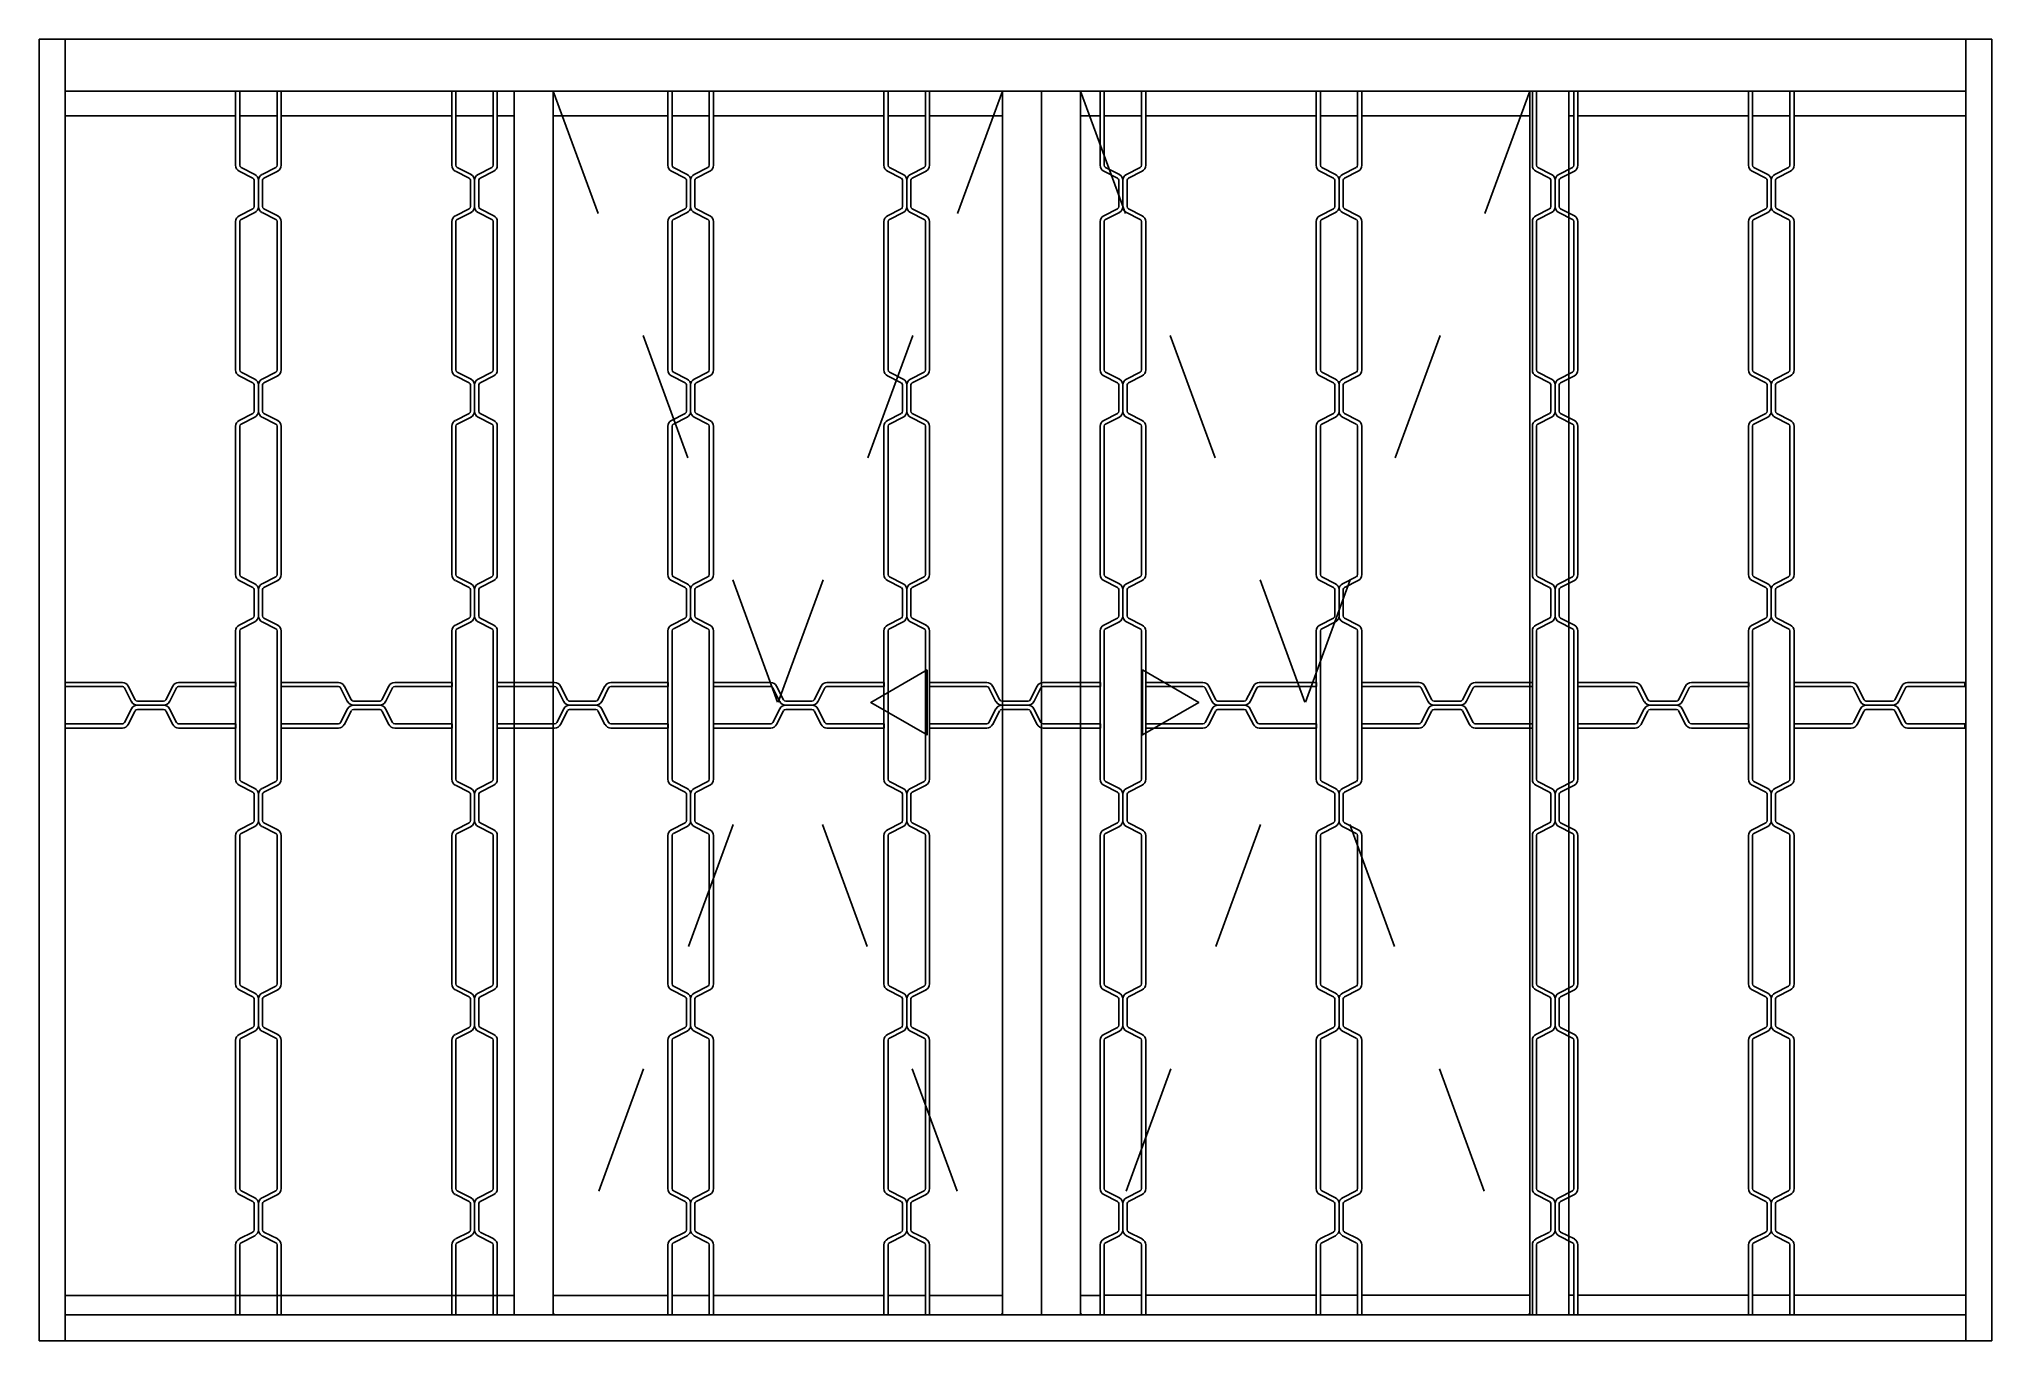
# Model space of a CAD drawing. Header units: millimetres. Extents: x 225.66 to 227.16, y 1281.95 to 1282.95.
import ezdxf

# ---------------------------------------------------------------- set-up
doc = ezdxf.new("R2010")
doc.units = ezdxf.units.MM
doc.header["$LTSCALE"] = 0.5
doc.linetypes.add('HIDDEN2', pattern=[0.1875, 0.125, -0.0625])
doc.layers.add('Gravia_Janelas', color=1, linetype='Continuous')
doc.layers.add('Gravia_Janelas_hidden2', color=1, linetype='HIDDEN2')

msp = doc.modelspace()

# ---------------------------------------------------------------- linework, layer by layer
at = {"layer": 'Gravia_Janelas', "color": 2}
for p, q in [((225.6552, 1282.9493), (225.6552, 1281.9493)), ((227.1552, 1282.9493), (225.6552, 1282.9493)), ((227.1552, 1281.9493), (227.1552, 1282.9493)), ((225.6552, 1281.9493), (227.1552, 1281.9493))]:
    msp.add_line(p, q, dxfattribs=at)
at = {"layer": 'Gravia_Janelas'}
for p, q in [((225.6752, 1282.9493), (225.6752, 1281.9493)), ((227.1352, 1281.9493), (227.1352, 1282.9493)), ((227.1352, 1282.9093), (225.6752, 1282.9093)), ((227.1352, 1282.9093), (225.6752, 1282.9093)), ((225.6752, 1282.7523), (225.6752, 1282.9093)), ((225.6752, 1282.4551), (225.6752, 1282.9093)), ((225.8062, 1282.9093), (225.8094, 1282.9093)), ((225.8062, 1282.8523), (225.8062, 1282.9093)), ((225.8094, 1282.9093), (225.8094, 1282.8523)), ((225.8232, 1282.9093), (225.8192, 1282.9093)), ((225.838, 1282.8523), (225.838, 1282.9093)), ((225.838, 1282.9093), (225.8412, 1282.9093)), ((225.8412, 1282.9093), (225.8412, 1282.8523)), ((225.9692, 1282.9093), (225.9652, 1282.9093)), ((225.9722, 1282.9093), (225.9754, 1282.9093)), ((225.9722, 1282.8523), (225.9722, 1282.9093)), ((225.9754, 1282.9093), (225.9754, 1282.8523)), ((226.004, 1282.8523), (226.004, 1282.9093)), ((226.004, 1282.9093), (226.0072, 1282.9093)), ((226.0072, 1282.9093), (226.0072, 1282.8523)), ((226.0202, 1282.9093), (226.0202, 1281.9693)), ((226.0502, 1282.9093), (226.0502, 1281.9693)), ((226.1382, 1282.9093), (226.1414, 1282.9093)), ((226.1382, 1282.8523), (226.1382, 1282.9093)), ((226.1414, 1282.9093), (226.1414, 1282.8523)), ((226.17, 1282.8523), (226.17, 1282.9093)), ((226.17, 1282.9093), (226.1732, 1282.9093)), ((226.1732, 1282.9093), (226.1732, 1282.8523)), ((226.2612, 1282.9093), (226.2572, 1282.9093)), ((226.3042, 1282.9093), (226.3074, 1282.9093)), ((226.3042, 1282.8523), (226.3042, 1282.9093)), ((226.3074, 1282.9093), (226.3074, 1282.8523)), ((226.336, 1282.8523), (226.336, 1282.9093)), ((226.336, 1282.9093), (226.3392, 1282.9093)), ((226.3392, 1282.9093), (226.3392, 1282.8523)), ((226.3952, 1282.9093), (226.3952, 1281.9693)), ((226.4072, 1282.9093), (226.4032, 1282.9093)), ((226.4252, 1282.9093), (226.4252, 1281.9693)), ((226.4552, 1282.9093), (226.4552, 1281.9693)), ((226.4702, 1282.9093), (226.4734, 1282.9093)), ((226.4702, 1282.8523), (226.4702, 1282.9093)), ((226.4734, 1282.9093), (226.4734, 1282.8523)), ((226.502, 1282.8523), (226.502, 1282.9093)), ((226.502, 1282.9093), (226.5052, 1282.9093)), ((226.5052, 1282.9093), (226.5052, 1282.8523)), ((226.5532, 1282.9093), (226.5492, 1282.9093)), ((226.6362, 1282.9093), (226.6394, 1282.9093)), ((226.6362, 1282.8523), (226.6362, 1282.9093)), ((226.6394, 1282.9093), (226.6394, 1282.8523)), ((226.668, 1282.8523), (226.668, 1282.9093)), ((226.668, 1282.9093), (226.6712, 1282.9093)), ((226.6712, 1282.9093), (226.6712, 1282.8523)), ((226.6992, 1282.9093), (226.6952, 1282.9093)), ((226.8002, 1282.9093), (226.8002, 1281.9693)), ((226.8022, 1282.9093), (226.8054, 1282.9093)), ((226.8022, 1282.8523), (226.8022, 1282.9093)), ((226.8054, 1282.9093), (226.8054, 1282.8523)), ((226.8302, 1282.9093), (226.8302, 1281.9693)), ((226.834, 1282.8523), (226.834, 1282.9093)), ((226.834, 1282.9093), (226.8372, 1282.9093)), ((226.8372, 1282.9093), (226.8372, 1282.8523)), ((226.8452, 1282.9093), (226.8412, 1282.9093)), ((226.9682, 1282.9093), (226.9714, 1282.9093)), ((226.9682, 1282.8523), (226.9682, 1282.9093)), ((226.9714, 1282.9093), (226.9714, 1282.8523)), ((226.9912, 1282.9093), (226.9872, 1282.9093)), ((227, 1282.8523), (227, 1282.9093)), ((227, 1282.9093), (227.0032, 1282.9093)), ((227.0032, 1282.9093), (227.0032, 1282.8523)), ((225.8062, 1282.8904), (225.6752, 1282.8904)), ((225.838, 1282.8904), (225.8094, 1282.8904)), ((225.9722, 1282.8904), (225.8412, 1282.8904)), ((226.004, 1282.8904), (225.9754, 1282.8904)), ((226.0202, 1282.8904), (226.0072, 1282.8904)), ((226.1382, 1282.8904), (226.0502, 1282.8904)), ((226.17, 1282.8904), (226.1414, 1282.8904)), ((226.3042, 1282.8904), (226.1732, 1282.8904)), ((226.336, 1282.8904), (226.3074, 1282.8904)), ((226.3952, 1282.8904), (226.3392, 1282.8904)), ((226.4702, 1282.8904), (226.4552, 1282.8904)), ((226.502, 1282.8904), (226.4734, 1282.8904)), ((226.6362, 1282.8904), (226.5052, 1282.8904)), ((226.668, 1282.8904), (226.6394, 1282.8904)), ((226.8002, 1282.8904), (226.6712, 1282.8904)), ((226.834, 1282.8904), (226.8302, 1282.8904)), ((226.9682, 1282.8904), (226.8372, 1282.8904)), ((227, 1282.8904), (226.9714, 1282.8904)), ((227.1352, 1282.8904), (227.0032, 1282.8904)), ((225.8195, 1282.8424), (225.809, 1282.8478)), ((225.8104, 1282.8506), (225.821, 1282.8453)), ((225.8265, 1282.8453), (225.837, 1282.8506)), ((225.8385, 1282.8478), (225.8279, 1282.8424)), ((225.9855, 1282.8424), (225.975, 1282.8478)), ((225.9764, 1282.8506), (225.987, 1282.8453)), ((225.9925, 1282.8453), (226.003, 1282.8506)), ((226.0045, 1282.8478), (225.9939, 1282.8424)), ((226.1515, 1282.8424), (226.141, 1282.8478)), ((226.1424, 1282.8506), (226.153, 1282.8453)), ((226.1585, 1282.8453), (226.169, 1282.8506)), ((226.1705, 1282.8478), (226.1599, 1282.8424)), ((226.3175, 1282.8424), (226.307, 1282.8478)), ((226.3084, 1282.8506), (226.319, 1282.8453)), ((226.3245, 1282.8453), (226.335, 1282.8506)), ((226.3365, 1282.8478), (226.3259, 1282.8424)), ((226.4835, 1282.8424), (226.473, 1282.8478)), ((226.4744, 1282.8506), (226.485, 1282.8453)), ((226.4905, 1282.8453), (226.501, 1282.8506)), ((226.5025, 1282.8478), (226.4919, 1282.8424)), ((226.6495, 1282.8424), (226.639, 1282.8478)), ((226.6404, 1282.8506), (226.651, 1282.8453)), ((226.6565, 1282.8453), (226.667, 1282.8506)), ((226.6685, 1282.8478), (226.6579, 1282.8424)), ((226.8155, 1282.8424), (226.805, 1282.8478)), ((226.8064, 1282.8506), (226.817, 1282.8453)), ((226.8225, 1282.8453), (226.833, 1282.8506)), ((226.8345, 1282.8478), (226.8239, 1282.8424)), ((226.9815, 1282.8424), (226.971, 1282.8478)), ((226.9724, 1282.8506), (226.983, 1282.8453)), ((226.9885, 1282.8453), (226.999, 1282.8506)), ((227.0005, 1282.8478), (226.9899, 1282.8424)), ((225.8205, 1282.8206), (225.8205, 1282.8408)), ((225.8237, 1282.8206), (225.8237, 1282.8408)), ((225.8237, 1282.8408), (225.8237, 1282.8206)), ((225.8269, 1282.8408), (225.8269, 1282.8206)), ((225.9865, 1282.8206), (225.9865, 1282.8408)), ((225.9897, 1282.8206), (225.9897, 1282.8408)), ((225.9897, 1282.8408), (225.9897, 1282.8206)), ((225.9929, 1282.8408), (225.9929, 1282.8206)), ((226.1525, 1282.8206), (226.1525, 1282.8408)), ((226.1557, 1282.8206), (226.1557, 1282.8408)), ((226.1557, 1282.8408), (226.1557, 1282.8206)), ((226.1589, 1282.8408), (226.1589, 1282.8206)), ((226.3185, 1282.8206), (226.3185, 1282.8408)), ((226.3217, 1282.8206), (226.3217, 1282.8408)), ((226.3217, 1282.8408), (226.3217, 1282.8206)), ((226.3249, 1282.8408), (226.3249, 1282.8206)), ((226.4845, 1282.8206), (226.4845, 1282.8408)), ((226.4877, 1282.8206), (226.4877, 1282.8408)), ((226.4877, 1282.8408), (226.4877, 1282.8206)), ((226.4909, 1282.8408), (226.4909, 1282.8206)), ((226.6505, 1282.8206), (226.6505, 1282.8408)), ((226.6537, 1282.8206), (226.6537, 1282.8408)), ((226.6537, 1282.8408), (226.6537, 1282.8206)), ((226.6569, 1282.8408), (226.6569, 1282.8206)), ((226.8165, 1282.8206), (226.8165, 1282.8408)), ((226.8197, 1282.8206), (226.8197, 1282.8408)), ((226.8197, 1282.8408), (226.8197, 1282.8206)), ((226.8229, 1282.8408), (226.8229, 1282.8206)), ((226.9825, 1282.8206), (226.9825, 1282.8408)), ((226.9857, 1282.8206), (226.9857, 1282.8408)), ((226.9857, 1282.8408), (226.9857, 1282.8206)), ((226.9889, 1282.8408), (226.9889, 1282.8206)), ((225.809, 1282.8136), (225.8195, 1282.8189)), ((225.821, 1282.8161), (225.8104, 1282.8107)), ((225.837, 1282.8107), (225.8265, 1282.8161)), ((225.8279, 1282.8189), (225.8385, 1282.8136)), ((225.975, 1282.8136), (225.9855, 1282.8189)), ((225.987, 1282.8161), (225.9764, 1282.8107)), ((226.003, 1282.8107), (225.9925, 1282.8161)), ((225.9939, 1282.8189), (226.0045, 1282.8136)), ((226.141, 1282.8136), (226.1515, 1282.8189)), ((226.153, 1282.8161), (226.1424, 1282.8107)), ((226.169, 1282.8107), (226.1585, 1282.8161)), ((226.1599, 1282.8189), (226.1705, 1282.8136)), ((226.307, 1282.8136), (226.3175, 1282.8189)), ((226.319, 1282.8161), (226.3084, 1282.8107)), ((226.335, 1282.8107), (226.3245, 1282.8161)), ((226.3259, 1282.8189), (226.3365, 1282.8136)), ((226.473, 1282.8136), (226.4835, 1282.8189)), ((226.485, 1282.8161), (226.4744, 1282.8107)), ((226.501, 1282.8107), (226.4905, 1282.8161)), ((226.4919, 1282.8189), (226.5025, 1282.8136)), ((226.639, 1282.8136), (226.6495, 1282.8189)), ((226.651, 1282.8161), (226.6404, 1282.8107)), ((226.667, 1282.8107), (226.6565, 1282.8161)), ((226.6579, 1282.8189), (226.6685, 1282.8136)), ((226.805, 1282.8136), (226.8155, 1282.8189)), ((226.817, 1282.8161), (226.8064, 1282.8107)), ((226.833, 1282.8107), (226.8225, 1282.8161)), ((226.8239, 1282.8189), (226.8345, 1282.8136)), ((226.971, 1282.8136), (226.9815, 1282.8189)), ((226.983, 1282.8161), (226.9724, 1282.8107)), ((226.999, 1282.8107), (226.9885, 1282.8161)), ((226.9899, 1282.8189), (227.0005, 1282.8136)), ((225.8062, 1282.6951), (225.8062, 1282.8091)), ((225.8094, 1282.8091), (225.8094, 1282.6951)), ((225.838, 1282.6951), (225.838, 1282.8091)), ((225.8412, 1282.8091), (225.8412, 1282.6951)), ((225.9722, 1282.6951), (225.9722, 1282.8091)), ((225.9754, 1282.8091), (225.9754, 1282.6951)), ((226.004, 1282.6951), (226.004, 1282.8091)), ((226.0072, 1282.8091), (226.0072, 1282.6951)), ((226.1382, 1282.6951), (226.1382, 1282.8091)), ((226.1414, 1282.8091), (226.1414, 1282.6951)), ((226.17, 1282.6951), (226.17, 1282.8091)), ((226.1732, 1282.8091), (226.1732, 1282.6951)), ((226.3042, 1282.6951), (226.3042, 1282.8091)), ((226.3074, 1282.8091), (226.3074, 1282.6951)), ((226.336, 1282.6951), (226.336, 1282.8091)), ((226.3392, 1282.8091), (226.3392, 1282.6951)), ((226.4702, 1282.6951), (226.4702, 1282.8091)), ((226.4734, 1282.8091), (226.4734, 1282.6951)), ((226.502, 1282.6951), (226.502, 1282.8091)), ((226.5052, 1282.8091), (226.5052, 1282.6951)), ((226.6362, 1282.6951), (226.6362, 1282.8091)), ((226.6394, 1282.8091), (226.6394, 1282.6951)), ((226.668, 1282.6951), (226.668, 1282.8091)), ((226.6712, 1282.8091), (226.6712, 1282.6951)), ((226.8022, 1282.6951), (226.8022, 1282.8091)), ((226.8054, 1282.8091), (226.8054, 1282.6951)), ((226.834, 1282.6951), (226.834, 1282.8091)), ((226.8372, 1282.8091), (226.8372, 1282.6951)), ((226.9682, 1282.6951), (226.9682, 1282.8091)), ((226.9714, 1282.8091), (226.9714, 1282.6951)), ((227, 1282.6951), (227, 1282.8091)), ((227.0032, 1282.8091), (227.0032, 1282.6951)), ((225.6752, 1282.7523), (225.6752, 1282.7483)), ((227.1352, 1282.7483), (227.1352, 1282.7523)), ((225.8195, 1282.6852), (225.809, 1282.6906)), ((225.8104, 1282.6934), (225.821, 1282.6881)), ((225.8205, 1282.6634), (225.8205, 1282.6836)), ((225.8237, 1282.6634), (225.8237, 1282.6836)), ((225.8237, 1282.6836), (225.8237, 1282.6634)), ((225.8265, 1282.6881), (225.837, 1282.6934)), ((225.8269, 1282.6836), (225.8269, 1282.6634)), ((225.8385, 1282.6906), (225.8279, 1282.6852)), ((225.9855, 1282.6852), (225.975, 1282.6906)), ((225.9764, 1282.6934), (225.987, 1282.6881)), ((225.9865, 1282.6634), (225.9865, 1282.6836)), ((225.9897, 1282.6634), (225.9897, 1282.6836)), ((225.9897, 1282.6836), (225.9897, 1282.6634)), ((225.9925, 1282.6881), (226.003, 1282.6934)), ((225.9929, 1282.6836), (225.9929, 1282.6634)), ((226.0045, 1282.6906), (225.9939, 1282.6852)), ((226.1515, 1282.6852), (226.141, 1282.6906)), ((226.1424, 1282.6934), (226.153, 1282.6881)), ((226.1525, 1282.6634), (226.1525, 1282.6836)), ((226.1557, 1282.6634), (226.1557, 1282.6836)), ((226.1557, 1282.6836), (226.1557, 1282.6634)), ((226.1585, 1282.6881), (226.169, 1282.6934)), ((226.1589, 1282.6836), (226.1589, 1282.6634)), ((226.1705, 1282.6906), (226.1599, 1282.6852)), ((226.3175, 1282.6852), (226.307, 1282.6906)), ((226.3084, 1282.6934), (226.319, 1282.6881)), ((226.3185, 1282.6634), (226.3185, 1282.6836)), ((226.3217, 1282.6634), (226.3217, 1282.6836)), ((226.3217, 1282.6836), (226.3217, 1282.6634)), ((226.3245, 1282.6881), (226.335, 1282.6934)), ((226.3249, 1282.6836), (226.3249, 1282.6634)), ((226.3365, 1282.6906), (226.3259, 1282.6852)), ((226.4835, 1282.6852), (226.473, 1282.6906)), ((226.4744, 1282.6934), (226.485, 1282.6881)), ((226.4845, 1282.6634), (226.4845, 1282.6836)), ((226.4877, 1282.6634), (226.4877, 1282.6836)), ((226.4877, 1282.6836), (226.4877, 1282.6634)), ((226.4905, 1282.6881), (226.501, 1282.6934)), ((226.4909, 1282.6836), (226.4909, 1282.6634)), ((226.5025, 1282.6906), (226.4919, 1282.6852)), ((226.6495, 1282.6852), (226.639, 1282.6906)), ((226.6404, 1282.6934), (226.651, 1282.6881)), ((226.6505, 1282.6634), (226.6505, 1282.6836)), ((226.6537, 1282.6634), (226.6537, 1282.6836)), ((226.6537, 1282.6836), (226.6537, 1282.6634)), ((226.6565, 1282.6881), (226.667, 1282.6934)), ((226.6569, 1282.6836), (226.6569, 1282.6634)), ((226.6685, 1282.6906), (226.6579, 1282.6852)), ((226.8155, 1282.6852), (226.805, 1282.6906)), ((226.8064, 1282.6934), (226.817, 1282.6881)), ((226.8165, 1282.6634), (226.8165, 1282.6836)), ((226.8197, 1282.6634), (226.8197, 1282.6836)), ((226.8197, 1282.6836), (226.8197, 1282.6634)), ((226.8225, 1282.6881), (226.833, 1282.6934)), ((226.8229, 1282.6836), (226.8229, 1282.6634)), ((226.8345, 1282.6906), (226.8239, 1282.6852)), ((226.9815, 1282.6852), (226.971, 1282.6906)), ((226.9724, 1282.6934), (226.983, 1282.6881)), ((226.9825, 1282.6634), (226.9825, 1282.6836)), ((226.9857, 1282.6634), (226.9857, 1282.6836)), ((226.9857, 1282.6836), (226.9857, 1282.6634)), ((226.9885, 1282.6881), (226.999, 1282.6934)), ((226.9889, 1282.6836), (226.9889, 1282.6634)), ((227.0005, 1282.6906), (226.9899, 1282.6852)), ((225.8062, 1282.5379), (225.8062, 1282.6519)), ((225.809, 1282.6564), (225.8195, 1282.6617)), ((225.8094, 1282.6519), (225.8094, 1282.5379)), ((225.821, 1282.6589), (225.8104, 1282.6535)), ((225.837, 1282.6535), (225.8265, 1282.6589)), ((225.8279, 1282.6617), (225.8385, 1282.6564)), ((225.838, 1282.5379), (225.838, 1282.6519)), ((225.8412, 1282.6519), (225.8412, 1282.5379)), ((225.9722, 1282.5379), (225.9722, 1282.6519)), ((225.975, 1282.6564), (225.9855, 1282.6617)), ((225.9754, 1282.6519), (225.9754, 1282.5379)), ((225.987, 1282.6589), (225.9764, 1282.6535)), ((226.003, 1282.6535), (225.9925, 1282.6589)), ((225.9939, 1282.6617), (226.0045, 1282.6564)), ((226.004, 1282.5379), (226.004, 1282.6519)), ((226.0072, 1282.6519), (226.0072, 1282.5379)), ((226.1382, 1282.5379), (226.1382, 1282.6519)), ((226.141, 1282.6564), (226.1515, 1282.6617)), ((226.1414, 1282.6519), (226.1414, 1282.5379)), ((226.153, 1282.6589), (226.1424, 1282.6535)), ((226.169, 1282.6535), (226.1585, 1282.6589)), ((226.1599, 1282.6617), (226.1705, 1282.6564)), ((226.17, 1282.5379), (226.17, 1282.6519)), ((226.1732, 1282.6519), (226.1732, 1282.5379)), ((226.3042, 1282.5379), (226.3042, 1282.6519)), ((226.307, 1282.6564), (226.3175, 1282.6617)), ((226.3074, 1282.6519), (226.3074, 1282.5379)), ((226.319, 1282.6589), (226.3084, 1282.6535)), ((226.335, 1282.6535), (226.3245, 1282.6589)), ((226.3259, 1282.6617), (226.3365, 1282.6564)), ((226.336, 1282.5379), (226.336, 1282.6519)), ((226.3392, 1282.6519), (226.3392, 1282.5379)), ((226.4702, 1282.5379), (226.4702, 1282.6519)), ((226.473, 1282.6564), (226.4835, 1282.6617)), ((226.4734, 1282.6519), (226.4734, 1282.5379)), ((226.485, 1282.6589), (226.4744, 1282.6535)), ((226.501, 1282.6535), (226.4905, 1282.6589)), ((226.4919, 1282.6617), (226.5025, 1282.6564)), ((226.502, 1282.5379), (226.502, 1282.6519)), ((226.5052, 1282.6519), (226.5052, 1282.5379)), ((226.6362, 1282.5379), (226.6362, 1282.6519)), ((226.639, 1282.6564), (226.6495, 1282.6617)), ((226.6394, 1282.6519), (226.6394, 1282.5379)), ((226.651, 1282.6589), (226.6404, 1282.6535)), ((226.667, 1282.6535), (226.6565, 1282.6589)), ((226.6579, 1282.6617), (226.6685, 1282.6564)), ((226.668, 1282.5379), (226.668, 1282.6519)), ((226.6712, 1282.6519), (226.6712, 1282.5379)), ((226.8022, 1282.5379), (226.8022, 1282.6519)), ((226.805, 1282.6564), (226.8155, 1282.6617)), ((226.8054, 1282.6519), (226.8054, 1282.5379)), ((226.817, 1282.6589), (226.8064, 1282.6535)), ((226.833, 1282.6535), (226.8225, 1282.6589)), ((226.8239, 1282.6617), (226.8345, 1282.6564)), ((226.834, 1282.5379), (226.834, 1282.6519)), ((226.8372, 1282.6519), (226.8372, 1282.5379)), ((226.9682, 1282.5379), (226.9682, 1282.6519)), ((226.971, 1282.6564), (226.9815, 1282.6617)), ((226.9714, 1282.6519), (226.9714, 1282.5379)), ((226.983, 1282.6589), (226.9724, 1282.6535)), ((226.999, 1282.6535), (226.9885, 1282.6589)), ((226.9899, 1282.6617), (227.0005, 1282.6564)), ((227, 1282.5379), (227, 1282.6519)), ((227.0032, 1282.6519), (227.0032, 1282.5379)), ((225.6752, 1282.5953), (225.6752, 1282.5913)), ((227.1352, 1282.5913), (227.1352, 1282.5953)), ((225.8195, 1282.528), (225.809, 1282.5334)), ((225.8104, 1282.5362), (225.821, 1282.5309)), ((225.8265, 1282.5309), (225.837, 1282.5362)), ((225.8385, 1282.5334), (225.8279, 1282.528)), ((225.9855, 1282.528), (225.975, 1282.5334)), ((225.9764, 1282.5362), (225.987, 1282.5309)), ((225.9925, 1282.5309), (226.003, 1282.5362)), ((226.0045, 1282.5334), (225.9939, 1282.528)), ((226.1515, 1282.528), (226.141, 1282.5334)), ((226.1424, 1282.5362), (226.153, 1282.5309)), ((226.1585, 1282.5309), (226.169, 1282.5362)), ((226.1705, 1282.5334), (226.1599, 1282.528)), ((226.3175, 1282.528), (226.307, 1282.5334)), ((226.3084, 1282.5362), (226.319, 1282.5309)), ((226.3245, 1282.5309), (226.335, 1282.5362)), ((226.3365, 1282.5334), (226.3259, 1282.528)), ((226.4835, 1282.528), (226.473, 1282.5334)), ((226.4744, 1282.5362), (226.485, 1282.5309)), ((226.4905, 1282.5309), (226.501, 1282.5362)), ((226.5025, 1282.5334), (226.4919, 1282.528)), ((226.6495, 1282.528), (226.639, 1282.5334)), ((226.6404, 1282.5362), (226.651, 1282.5309)), ((226.6565, 1282.5309), (226.667, 1282.5362)), ((226.6685, 1282.5334), (226.6579, 1282.528)), ((226.8155, 1282.528), (226.805, 1282.5334)), ((226.8064, 1282.5362), (226.817, 1282.5309)), ((226.8225, 1282.5309), (226.833, 1282.5362)), ((226.8345, 1282.5334), (226.8239, 1282.528)), ((226.9815, 1282.528), (226.971, 1282.5334)), ((226.9724, 1282.5362), (226.983, 1282.5309)), ((226.9885, 1282.5309), (226.999, 1282.5362)), ((227.0005, 1282.5334), (226.9899, 1282.528)), ((225.8205, 1282.5062), (225.8205, 1282.5264)), ((225.8237, 1282.5062), (225.8237, 1282.5264)), ((225.8237, 1282.5264), (225.8237, 1282.5062)), ((225.8269, 1282.5264), (225.8269, 1282.5062)), ((225.9865, 1282.5062), (225.9865, 1282.5264)), ((225.9897, 1282.5062), (225.9897, 1282.5264)), ((225.9897, 1282.5264), (225.9897, 1282.5062)), ((225.9929, 1282.5264), (225.9929, 1282.5062)), ((226.1525, 1282.5062), (226.1525, 1282.5264)), ((226.1557, 1282.5062), (226.1557, 1282.5264)), ((226.1557, 1282.5264), (226.1557, 1282.5062)), ((226.1589, 1282.5264), (226.1589, 1282.5062)), ((226.3185, 1282.5062), (226.3185, 1282.5264)), ((226.3217, 1282.5062), (226.3217, 1282.5264)), ((226.3217, 1282.5264), (226.3217, 1282.5062)), ((226.3249, 1282.5264), (226.3249, 1282.5062)), ((226.4845, 1282.5062), (226.4845, 1282.5264)), ((226.4877, 1282.5062), (226.4877, 1282.5264)), ((226.4877, 1282.5264), (226.4877, 1282.5062)), ((226.4909, 1282.5264), (226.4909, 1282.5062)), ((226.6505, 1282.5062), (226.6505, 1282.5264)), ((226.6537, 1282.5062), (226.6537, 1282.5264)), ((226.6537, 1282.5264), (226.6537, 1282.5062)), ((226.6569, 1282.5264), (226.6569, 1282.5062)), ((226.8165, 1282.5062), (226.8165, 1282.5264)), ((226.8197, 1282.5062), (226.8197, 1282.5264)), ((226.8197, 1282.5264), (226.8197, 1282.5062)), ((226.8229, 1282.5264), (226.8229, 1282.5062)), ((226.9825, 1282.5062), (226.9825, 1282.5264)), ((226.9857, 1282.5062), (226.9857, 1282.5264)), ((226.9857, 1282.5264), (226.9857, 1282.5062)), ((226.9889, 1282.5264), (226.9889, 1282.5062)), ((225.809, 1282.4992), (225.8195, 1282.5045)), ((225.821, 1282.5017), (225.8104, 1282.4963)), ((225.837, 1282.4963), (225.8265, 1282.5017)), ((225.8279, 1282.5045), (225.8385, 1282.4992)), ((225.975, 1282.4992), (225.9855, 1282.5045)), ((225.987, 1282.5017), (225.9764, 1282.4963)), ((226.003, 1282.4963), (225.9925, 1282.5017)), ((225.9939, 1282.5045), (226.0045, 1282.4992)), ((226.141, 1282.4992), (226.1515, 1282.5045)), ((226.153, 1282.5017), (226.1424, 1282.4963)), ((226.169, 1282.4963), (226.1585, 1282.5017)), ((226.1599, 1282.5045), (226.1705, 1282.4992)), ((226.307, 1282.4992), (226.3175, 1282.5045)), ((226.319, 1282.5017), (226.3084, 1282.4963)), ((226.335, 1282.4963), (226.3245, 1282.5017)), ((226.3259, 1282.5045), (226.3365, 1282.4992)), ((226.473, 1282.4992), (226.4835, 1282.5045)), ((226.485, 1282.5017), (226.4744, 1282.4963)), ((226.501, 1282.4963), (226.4905, 1282.5017)), ((226.4919, 1282.5045), (226.5025, 1282.4992)), ((226.639, 1282.4992), (226.6495, 1282.5045)), ((226.651, 1282.5017), (226.6404, 1282.4963)), ((226.667, 1282.4963), (226.6565, 1282.5017)), ((226.6579, 1282.5045), (226.6685, 1282.4992)), ((226.805, 1282.4992), (226.8155, 1282.5045)), ((226.817, 1282.5017), (226.8064, 1282.4963)), ((226.833, 1282.4963), (226.8225, 1282.5017)), ((226.8239, 1282.5045), (226.8345, 1282.4992)), ((226.971, 1282.4992), (226.9815, 1282.5045)), ((226.983, 1282.5017), (226.9724, 1282.4963)), ((226.999, 1282.4963), (226.9885, 1282.5017)), ((226.9899, 1282.5045), (227.0005, 1282.4992)), ((225.8062, 1282.3807), (225.8062, 1282.4947)), ((225.8094, 1282.4947), (225.8094, 1282.3807)), ((225.838, 1282.3807), (225.838, 1282.4947)), ((225.8412, 1282.4947), (225.8412, 1282.3807)), ((225.9722, 1282.3807), (225.9722, 1282.4947)), ((225.9754, 1282.4947), (225.9754, 1282.3807)), ((226.004, 1282.3807), (226.004, 1282.4947)), ((226.0072, 1282.4947), (226.0072, 1282.3807)), ((226.1382, 1282.3807), (226.1382, 1282.4947)), ((226.1414, 1282.4947), (226.1414, 1282.3807)), ((226.17, 1282.3807), (226.17, 1282.4947)), ((226.1732, 1282.4947), (226.1732, 1282.3807)), ((226.3042, 1282.3807), (226.3042, 1282.4947)), ((226.3074, 1282.4947), (226.3074, 1282.3807)), ((226.336, 1282.3807), (226.336, 1282.4947)), ((226.3392, 1282.4947), (226.3392, 1282.3807)), ((226.4702, 1282.3807), (226.4702, 1282.4947)), ((226.4734, 1282.4947), (226.4734, 1282.3807)), ((226.502, 1282.3807), (226.502, 1282.4947)), ((226.5052, 1282.4947), (226.5052, 1282.3807)), ((226.6362, 1282.3807), (226.6362, 1282.4947)), ((226.6394, 1282.4947), (226.6394, 1282.3807)), ((226.668, 1282.3807), (226.668, 1282.4947)), ((226.6712, 1282.4947), (226.6712, 1282.3807)), ((226.8022, 1282.3807), (226.8022, 1282.4947)), ((226.8054, 1282.4947), (226.8054, 1282.3807)), ((226.834, 1282.3807), (226.834, 1282.4947)), ((226.8372, 1282.4947), (226.8372, 1282.3807)), ((226.9682, 1282.3807), (226.9682, 1282.4947)), ((226.9714, 1282.4947), (226.9714, 1282.3807)), ((227, 1282.3807), (227, 1282.4947)), ((227.0032, 1282.4947), (227.0032, 1282.3807)), ((225.6752, 1282.4551), (225.7192, 1282.4551)), ((225.6752, 1282.4519), (225.6752, 1282.4551)), ((225.7624, 1282.4551), (225.8064, 1282.4551)), ((225.8064, 1282.4551), (225.8064, 1282.4519)), ((225.8412, 1282.4551), (225.8852, 1282.4551)), ((225.8412, 1282.4519), (225.8412, 1282.4551)), ((225.9284, 1282.4551), (225.9724, 1282.4551)), ((225.9724, 1282.4551), (225.9724, 1282.4519)), ((226.0072, 1282.4551), (226.0512, 1282.4551)), ((226.0072, 1282.4519), (226.0072, 1282.4551)), ((226.0944, 1282.4551), (226.1384, 1282.4551)), ((226.1384, 1282.4551), (226.1384, 1282.4519)), ((226.1732, 1282.4551), (226.2172, 1282.4551)), ((226.1732, 1282.4519), (226.1732, 1282.4551)), ((226.2604, 1282.4551), (226.3044, 1282.4551)), ((226.3044, 1282.4551), (226.3044, 1282.4519)), ((226.3392, 1282.4551), (226.3832, 1282.4551)), ((226.3392, 1282.4519), (226.3392, 1282.4551)), ((226.4264, 1282.4551), (226.4704, 1282.4551)), ((226.4704, 1282.4551), (226.4704, 1282.4519)), ((226.5052, 1282.4551), (226.5492, 1282.4551)), ((226.5052, 1282.4519), (226.5052, 1282.4551)), ((226.5924, 1282.4551), (226.6364, 1282.4551)), ((226.6364, 1282.4551), (226.6364, 1282.4519)), ((226.6712, 1282.4551), (226.7152, 1282.4551)), ((226.6712, 1282.4519), (226.6712, 1282.4551)), ((226.7584, 1282.4551), (226.8024, 1282.4551)), ((226.8024, 1282.4551), (226.8024, 1282.4519)), ((226.8372, 1282.4551), (226.8812, 1282.4551)), ((226.8372, 1282.4519), (226.8372, 1282.4551)), ((226.9244, 1282.4551), (226.9684, 1282.4551)), ((226.9684, 1282.4551), (226.9684, 1282.4519)), ((227.0032, 1282.4551), (227.0472, 1282.4551)), ((227.0032, 1282.4519), (227.0032, 1282.4551)), ((227.0904, 1282.4551), (227.1344, 1282.4551)), ((227.1344, 1282.4551), (227.1344, 1282.4519)), ((225.7192, 1282.4519), (225.6752, 1282.4519)), ((225.7262, 1282.4403), (225.7208, 1282.4509)), ((225.7237, 1282.4523), (225.729, 1282.4418)), ((225.7307, 1282.4408), (225.7509, 1282.4408)), ((225.7525, 1282.4418), (225.7579, 1282.4523)), ((225.7607, 1282.4509), (225.7554, 1282.4403)), ((225.8064, 1282.4519), (225.7624, 1282.4519)), ((225.8852, 1282.4519), (225.8412, 1282.4519)), ((225.8922, 1282.4403), (225.8868, 1282.4509)), ((225.8897, 1282.4523), (225.895, 1282.4418)), ((225.8967, 1282.4408), (225.9169, 1282.4408)), ((225.9185, 1282.4418), (225.9239, 1282.4523)), ((225.9267, 1282.4509), (225.9214, 1282.4403)), ((225.9724, 1282.4519), (225.9284, 1282.4519)), ((226.0512, 1282.4519), (226.0072, 1282.4519)), ((226.0582, 1282.4403), (226.0528, 1282.4509)), ((226.0557, 1282.4523), (226.061, 1282.4418)), ((226.0627, 1282.4408), (226.0829, 1282.4408)), ((226.0845, 1282.4418), (226.0899, 1282.4523)), ((226.0927, 1282.4509), (226.0874, 1282.4403)), ((226.1384, 1282.4519), (226.0944, 1282.4519)), ((226.2172, 1282.4519), (226.1732, 1282.4519)), ((226.2242, 1282.4403), (226.2188, 1282.4509)), ((226.2217, 1282.4523), (226.227, 1282.4418)), ((226.2287, 1282.4408), (226.2489, 1282.4408)), ((226.2505, 1282.4418), (226.2559, 1282.4523)), ((226.2587, 1282.4509), (226.2534, 1282.4403)), ((226.3044, 1282.4519), (226.2604, 1282.4519)), ((226.3832, 1282.4519), (226.3392, 1282.4519)), ((226.3902, 1282.4403), (226.3848, 1282.4509)), ((226.3877, 1282.4523), (226.393, 1282.4418)), ((226.3947, 1282.4408), (226.4149, 1282.4408)), ((226.4165, 1282.4418), (226.4219, 1282.4523)), ((226.4247, 1282.4509), (226.4194, 1282.4403)), ((226.4704, 1282.4519), (226.4264, 1282.4519)), ((226.5492, 1282.4519), (226.5052, 1282.4519)), ((226.5562, 1282.4403), (226.5508, 1282.4509)), ((226.5537, 1282.4523), (226.559, 1282.4418)), ((226.5607, 1282.4408), (226.5809, 1282.4408)), ((226.5825, 1282.4418), (226.5879, 1282.4523)), ((226.5907, 1282.4509), (226.5854, 1282.4403)), ((226.6364, 1282.4519), (226.5924, 1282.4519)), ((226.7152, 1282.4519), (226.6712, 1282.4519)), ((226.7222, 1282.4403), (226.7168, 1282.4509)), ((226.7197, 1282.4523), (226.725, 1282.4418)), ((226.7267, 1282.4408), (226.7469, 1282.4408)), ((226.7485, 1282.4418), (226.7539, 1282.4523)), ((226.7567, 1282.4509), (226.7514, 1282.4403)), ((226.8024, 1282.4519), (226.7584, 1282.4519)), ((226.8812, 1282.4519), (226.8372, 1282.4519)), ((226.8882, 1282.4403), (226.8828, 1282.4509)), ((226.8857, 1282.4523), (226.891, 1282.4418)), ((226.8927, 1282.4408), (226.9129, 1282.4408)), ((226.9145, 1282.4418), (226.9199, 1282.4523)), ((226.9227, 1282.4509), (226.9174, 1282.4403)), ((226.9684, 1282.4519), (226.9244, 1282.4519)), ((227.0472, 1282.4519), (227.0032, 1282.4519)), ((227.0542, 1282.4403), (227.0488, 1282.4509)), ((227.0517, 1282.4523), (227.057, 1282.4418)), ((227.0587, 1282.4408), (227.0789, 1282.4408)), ((227.0805, 1282.4418), (227.0859, 1282.4523)), ((227.0887, 1282.4509), (227.0834, 1282.4403)), ((227.1344, 1282.4519), (227.0904, 1282.4519)), ((225.6752, 1282.4383), (225.6752, 1282.4343)), ((225.7208, 1282.4243), (225.7262, 1282.4348)), ((225.729, 1282.4334), (225.7237, 1282.4228)), ((225.7307, 1282.4376), (225.7509, 1282.4376)), ((225.7509, 1282.4376), (225.7307, 1282.4376)), ((225.7509, 1282.4344), (225.7307, 1282.4344)), ((225.7579, 1282.4228), (225.7525, 1282.4334)), ((225.7554, 1282.4348), (225.7607, 1282.4243)), ((225.8868, 1282.4243), (225.8922, 1282.4348)), ((225.895, 1282.4334), (225.8897, 1282.4228)), ((225.8967, 1282.4376), (225.9169, 1282.4376)), ((225.9169, 1282.4376), (225.8967, 1282.4376)), ((225.9169, 1282.4344), (225.8967, 1282.4344)), ((225.9239, 1282.4228), (225.9185, 1282.4334)), ((225.9214, 1282.4348), (225.9267, 1282.4243)), ((226.0528, 1282.4243), (226.0582, 1282.4348)), ((226.061, 1282.4334), (226.0557, 1282.4228)), ((226.0627, 1282.4376), (226.0829, 1282.4376)), ((226.0829, 1282.4376), (226.0627, 1282.4376)), ((226.0829, 1282.4344), (226.0627, 1282.4344)), ((226.0899, 1282.4228), (226.0845, 1282.4334)), ((226.0874, 1282.4348), (226.0927, 1282.4243)), ((226.2188, 1282.4243), (226.2242, 1282.4348)), ((226.227, 1282.4334), (226.2217, 1282.4228)), ((226.2287, 1282.4376), (226.2489, 1282.4376)), ((226.2489, 1282.4376), (226.2287, 1282.4376)), ((226.2489, 1282.4344), (226.2287, 1282.4344)), ((226.2559, 1282.4228), (226.2505, 1282.4334)), ((226.2534, 1282.4348), (226.2587, 1282.4243)), ((226.3848, 1282.4243), (226.3902, 1282.4348)), ((226.393, 1282.4334), (226.3877, 1282.4228)), ((226.3947, 1282.4376), (226.4149, 1282.4376)), ((226.4149, 1282.4376), (226.3947, 1282.4376)), ((226.4149, 1282.4344), (226.3947, 1282.4344)), ((226.4219, 1282.4228), (226.4165, 1282.4334)), ((226.4194, 1282.4348), (226.4247, 1282.4243)), ((226.5508, 1282.4243), (226.5562, 1282.4348)), ((226.559, 1282.4334), (226.5537, 1282.4228)), ((226.5607, 1282.4376), (226.5809, 1282.4376)), ((226.5809, 1282.4376), (226.5607, 1282.4376)), ((226.5809, 1282.4344), (226.5607, 1282.4344)), ((226.5879, 1282.4228), (226.5825, 1282.4334)), ((226.5854, 1282.4348), (226.5907, 1282.4243)), ((226.7168, 1282.4243), (226.7222, 1282.4348)), ((226.725, 1282.4334), (226.7197, 1282.4228)), ((226.7267, 1282.4376), (226.7469, 1282.4376)), ((226.7469, 1282.4376), (226.7267, 1282.4376)), ((226.7469, 1282.4344), (226.7267, 1282.4344)), ((226.7539, 1282.4228), (226.7485, 1282.4334)), ((226.7514, 1282.4348), (226.7567, 1282.4243)), ((226.8828, 1282.4243), (226.8882, 1282.4348)), ((226.891, 1282.4334), (226.8857, 1282.4228)), ((226.8927, 1282.4376), (226.9129, 1282.4376)), ((226.9129, 1282.4376), (226.8927, 1282.4376)), ((226.9129, 1282.4344), (226.8927, 1282.4344)), ((226.9199, 1282.4228), (226.9145, 1282.4334)), ((226.9174, 1282.4348), (226.9227, 1282.4243)), ((227.0488, 1282.4243), (227.0542, 1282.4348)), ((227.057, 1282.4334), (227.0517, 1282.4228)), ((227.0587, 1282.4376), (227.0789, 1282.4376)), ((227.0789, 1282.4376), (227.0587, 1282.4376)), ((227.0789, 1282.4344), (227.0587, 1282.4344)), ((227.0859, 1282.4228), (227.0805, 1282.4334)), ((227.0834, 1282.4348), (227.0887, 1282.4243)), ((227.1352, 1282.4343), (227.1352, 1282.4383)), ((225.6752, 1282.4201), (225.6752, 1282.4233)), ((225.6752, 1282.4233), (225.7192, 1282.4233)), ((225.7192, 1282.4201), (225.6752, 1282.4201)), ((225.7624, 1282.4233), (225.8064, 1282.4233)), ((225.8064, 1282.4201), (225.7624, 1282.4201)), ((225.8064, 1282.4233), (225.8064, 1282.4201)), ((225.8412, 1282.4201), (225.8412, 1282.4233)), ((225.8412, 1282.4233), (225.8852, 1282.4233)), ((225.8852, 1282.4201), (225.8412, 1282.4201)), ((225.9284, 1282.4233), (225.9724, 1282.4233)), ((225.9724, 1282.4201), (225.9284, 1282.4201)), ((225.9724, 1282.4233), (225.9724, 1282.4201)), ((226.0072, 1282.4201), (226.0072, 1282.4233)), ((226.0072, 1282.4233), (226.0512, 1282.4233)), ((226.0512, 1282.4201), (226.0072, 1282.4201)), ((226.0944, 1282.4233), (226.1384, 1282.4233)), ((226.1384, 1282.4201), (226.0944, 1282.4201)), ((226.1384, 1282.4233), (226.1384, 1282.4201)), ((226.1732, 1282.4201), (226.1732, 1282.4233)), ((226.1732, 1282.4233), (226.2172, 1282.4233)), ((226.2172, 1282.4201), (226.1732, 1282.4201)), ((226.2604, 1282.4233), (226.3044, 1282.4233)), ((226.3044, 1282.4201), (226.2604, 1282.4201)), ((226.3044, 1282.4233), (226.3044, 1282.4201)), ((226.3392, 1282.4201), (226.3392, 1282.4233)), ((226.3392, 1282.4233), (226.3832, 1282.4233)), ((226.3832, 1282.4201), (226.3392, 1282.4201)), ((226.4264, 1282.4233), (226.4704, 1282.4233)), ((226.4704, 1282.4201), (226.4264, 1282.4201)), ((226.4704, 1282.4233), (226.4704, 1282.4201)), ((226.5052, 1282.4201), (226.5052, 1282.4233)), ((226.5052, 1282.4233), (226.5492, 1282.4233)), ((226.5492, 1282.4201), (226.5052, 1282.4201)), ((226.5924, 1282.4233), (226.6364, 1282.4233)), ((226.6364, 1282.4201), (226.5924, 1282.4201)), ((226.6364, 1282.4233), (226.6364, 1282.4201)), ((226.6712, 1282.4201), (226.6712, 1282.4233)), ((226.6712, 1282.4233), (226.7152, 1282.4233)), ((226.7152, 1282.4201), (226.6712, 1282.4201)), ((226.7584, 1282.4233), (226.8024, 1282.4233)), ((226.8024, 1282.4201), (226.7584, 1282.4201)), ((226.8024, 1282.4233), (226.8024, 1282.4201)), ((226.8372, 1282.4201), (226.8372, 1282.4233)), ((226.8372, 1282.4233), (226.8812, 1282.4233)), ((226.8812, 1282.4201), (226.8372, 1282.4201)), ((226.9244, 1282.4233), (226.9684, 1282.4233)), ((226.9684, 1282.4201), (226.9244, 1282.4201)), ((226.9684, 1282.4233), (226.9684, 1282.4201)), ((227.0032, 1282.4201), (227.0032, 1282.4233)), ((227.0032, 1282.4233), (227.0472, 1282.4233)), ((227.0472, 1282.4201), (227.0032, 1282.4201)), ((227.0904, 1282.4233), (227.1344, 1282.4233)), ((227.1344, 1282.4201), (227.0904, 1282.4201)), ((227.1344, 1282.4233), (227.1344, 1282.4201)), ((225.8195, 1282.3708), (225.809, 1282.3762)), ((225.8104, 1282.379), (225.821, 1282.3737)), ((225.8205, 1282.349), (225.8205, 1282.3692)), ((225.8237, 1282.349), (225.8237, 1282.3692)), ((225.8237, 1282.3692), (225.8237, 1282.349)), ((225.8265, 1282.3737), (225.837, 1282.379)), ((225.8269, 1282.3692), (225.8269, 1282.349)), ((225.8385, 1282.3762), (225.8279, 1282.3708)), ((225.9855, 1282.3708), (225.975, 1282.3762)), ((225.9764, 1282.379), (225.987, 1282.3737)), ((225.9865, 1282.349), (225.9865, 1282.3692)), ((225.9897, 1282.349), (225.9897, 1282.3692)), ((225.9897, 1282.3692), (225.9897, 1282.349)), ((225.9925, 1282.3737), (226.003, 1282.379)), ((225.9929, 1282.3692), (225.9929, 1282.349)), ((226.0045, 1282.3762), (225.9939, 1282.3708)), ((226.1515, 1282.3708), (226.141, 1282.3762)), ((226.1424, 1282.379), (226.153, 1282.3737)), ((226.1525, 1282.349), (226.1525, 1282.3692)), ((226.1557, 1282.349), (226.1557, 1282.3692)), ((226.1557, 1282.3692), (226.1557, 1282.349)), ((226.1585, 1282.3737), (226.169, 1282.379)), ((226.1589, 1282.3692), (226.1589, 1282.349)), ((226.1705, 1282.3762), (226.1599, 1282.3708)), ((226.3175, 1282.3708), (226.307, 1282.3762)), ((226.3084, 1282.379), (226.319, 1282.3737)), ((226.3185, 1282.349), (226.3185, 1282.3692)), ((226.3217, 1282.349), (226.3217, 1282.3692)), ((226.3217, 1282.3692), (226.3217, 1282.349)), ((226.3245, 1282.3737), (226.335, 1282.379)), ((226.3249, 1282.3692), (226.3249, 1282.349)), ((226.3365, 1282.3762), (226.3259, 1282.3708)), ((226.4835, 1282.3708), (226.473, 1282.3762)), ((226.4744, 1282.379), (226.485, 1282.3737)), ((226.4845, 1282.349), (226.4845, 1282.3692)), ((226.4877, 1282.349), (226.4877, 1282.3692)), ((226.4877, 1282.3692), (226.4877, 1282.349)), ((226.4905, 1282.3737), (226.501, 1282.379)), ((226.4909, 1282.3692), (226.4909, 1282.349)), ((226.5025, 1282.3762), (226.4919, 1282.3708)), ((226.6495, 1282.3708), (226.639, 1282.3762)), ((226.6404, 1282.379), (226.651, 1282.3737)), ((226.6505, 1282.349), (226.6505, 1282.3692)), ((226.6537, 1282.349), (226.6537, 1282.3692)), ((226.6537, 1282.3692), (226.6537, 1282.349)), ((226.6565, 1282.3737), (226.667, 1282.379)), ((226.6569, 1282.3692), (226.6569, 1282.349)), ((226.6685, 1282.3762), (226.6579, 1282.3708)), ((226.8155, 1282.3708), (226.805, 1282.3762)), ((226.8064, 1282.379), (226.817, 1282.3737)), ((226.8165, 1282.349), (226.8165, 1282.3692)), ((226.8197, 1282.349), (226.8197, 1282.3692)), ((226.8197, 1282.3692), (226.8197, 1282.349)), ((226.8225, 1282.3737), (226.833, 1282.379)), ((226.8229, 1282.3692), (226.8229, 1282.349)), ((226.8345, 1282.3762), (226.8239, 1282.3708)), ((226.9815, 1282.3708), (226.971, 1282.3762)), ((226.9724, 1282.379), (226.983, 1282.3737)), ((226.9825, 1282.349), (226.9825, 1282.3692)), ((226.9857, 1282.349), (226.9857, 1282.3692)), ((226.9857, 1282.3692), (226.9857, 1282.349)), ((226.9885, 1282.3737), (226.999, 1282.379)), ((226.9889, 1282.3692), (226.9889, 1282.349)), ((227.0005, 1282.3762), (226.9899, 1282.3708)), ((225.8062, 1282.2235), (225.8062, 1282.3375)), ((225.809, 1282.342), (225.8195, 1282.3473)), ((225.8094, 1282.3375), (225.8094, 1282.2235)), ((225.821, 1282.3445), (225.8104, 1282.3391)), ((225.837, 1282.3391), (225.8265, 1282.3445)), ((225.8279, 1282.3473), (225.8385, 1282.342)), ((225.838, 1282.2235), (225.838, 1282.3375)), ((225.8412, 1282.3375), (225.8412, 1282.2235)), ((225.9722, 1282.2235), (225.9722, 1282.3375)), ((225.975, 1282.342), (225.9855, 1282.3473)), ((225.9754, 1282.3375), (225.9754, 1282.2235)), ((225.987, 1282.3445), (225.9764, 1282.3391)), ((226.003, 1282.3391), (225.9925, 1282.3445)), ((225.9939, 1282.3473), (226.0045, 1282.342)), ((226.004, 1282.2235), (226.004, 1282.3375)), ((226.0072, 1282.3375), (226.0072, 1282.2235)), ((226.1382, 1282.2235), (226.1382, 1282.3375)), ((226.141, 1282.342), (226.1515, 1282.3473)), ((226.1414, 1282.3375), (226.1414, 1282.2235)), ((226.153, 1282.3445), (226.1424, 1282.3391)), ((226.169, 1282.3391), (226.1585, 1282.3445)), ((226.1599, 1282.3473), (226.1705, 1282.342)), ((226.17, 1282.2235), (226.17, 1282.3375)), ((226.1732, 1282.3375), (226.1732, 1282.2235)), ((226.3042, 1282.2235), (226.3042, 1282.3375)), ((226.307, 1282.342), (226.3175, 1282.3473)), ((226.3074, 1282.3375), (226.3074, 1282.2235)), ((226.319, 1282.3445), (226.3084, 1282.3391)), ((226.335, 1282.3391), (226.3245, 1282.3445)), ((226.3259, 1282.3473), (226.3365, 1282.342)), ((226.336, 1282.2235), (226.336, 1282.3375)), ((226.3392, 1282.3375), (226.3392, 1282.2235)), ((226.4702, 1282.2235), (226.4702, 1282.3375)), ((226.473, 1282.342), (226.4835, 1282.3473)), ((226.4734, 1282.3375), (226.4734, 1282.2235)), ((226.485, 1282.3445), (226.4744, 1282.3391)), ((226.501, 1282.3391), (226.4905, 1282.3445)), ((226.4919, 1282.3473), (226.5025, 1282.342)), ((226.502, 1282.2235), (226.502, 1282.3375)), ((226.5052, 1282.3375), (226.5052, 1282.2235)), ((226.6362, 1282.2235), (226.6362, 1282.3375)), ((226.639, 1282.342), (226.6495, 1282.3473)), ((226.6394, 1282.3375), (226.6394, 1282.2235)), ((226.651, 1282.3445), (226.6404, 1282.3391)), ((226.667, 1282.3391), (226.6565, 1282.3445)), ((226.6579, 1282.3473), (226.6685, 1282.342)), ((226.668, 1282.2235), (226.668, 1282.3375)), ((226.6712, 1282.3375), (226.6712, 1282.2235)), ((226.8022, 1282.2235), (226.8022, 1282.3375)), ((226.805, 1282.342), (226.8155, 1282.3473)), ((226.8054, 1282.3375), (226.8054, 1282.2235)), ((226.817, 1282.3445), (226.8064, 1282.3391)), ((226.833, 1282.3391), (226.8225, 1282.3445)), ((226.8239, 1282.3473), (226.8345, 1282.342)), ((226.834, 1282.2235), (226.834, 1282.3375)), ((226.8372, 1282.3375), (226.8372, 1282.2235)), ((226.9682, 1282.2235), (226.9682, 1282.3375)), ((226.971, 1282.342), (226.9815, 1282.3473)), ((226.9714, 1282.3375), (226.9714, 1282.2235)), ((226.983, 1282.3445), (226.9724, 1282.3391)), ((226.999, 1282.3391), (226.9885, 1282.3445)), ((226.9899, 1282.3473), (227.0005, 1282.342)), ((227, 1282.2235), (227, 1282.3375)), ((227.0032, 1282.3375), (227.0032, 1282.2235)), ((225.6752, 1282.2813), (225.6752, 1282.2773)), ((227.1352, 1282.2773), (227.1352, 1282.2813)), ((225.8195, 1282.2136), (225.809, 1282.219)), ((225.8104, 1282.2218), (225.821, 1282.2165)), ((225.8265, 1282.2165), (225.837, 1282.2218)), ((225.8385, 1282.219), (225.8279, 1282.2136)), ((225.9855, 1282.2136), (225.975, 1282.219)), ((225.9764, 1282.2218), (225.987, 1282.2165)), ((225.9925, 1282.2165), (226.003, 1282.2218)), ((226.0045, 1282.219), (225.9939, 1282.2136)), ((226.1515, 1282.2136), (226.141, 1282.219)), ((226.1424, 1282.2218), (226.153, 1282.2165)), ((226.1585, 1282.2165), (226.169, 1282.2218)), ((226.1705, 1282.219), (226.1599, 1282.2136)), ((226.3175, 1282.2136), (226.307, 1282.219)), ((226.3084, 1282.2218), (226.319, 1282.2165)), ((226.3245, 1282.2165), (226.335, 1282.2218)), ((226.3365, 1282.219), (226.3259, 1282.2136)), ((226.4835, 1282.2136), (226.473, 1282.219)), ((226.4744, 1282.2218), (226.485, 1282.2165)), ((226.4905, 1282.2165), (226.501, 1282.2218)), ((226.5025, 1282.219), (226.4919, 1282.2136)), ((226.6495, 1282.2136), (226.639, 1282.219)), ((226.6404, 1282.2218), (226.651, 1282.2165)), ((226.6565, 1282.2165), (226.667, 1282.2218)), ((226.6685, 1282.219), (226.6579, 1282.2136)), ((226.8155, 1282.2136), (226.805, 1282.219)), ((226.8064, 1282.2218), (226.817, 1282.2165)), ((226.8225, 1282.2165), (226.833, 1282.2218)), ((226.8345, 1282.219), (226.8239, 1282.2136)), ((226.9815, 1282.2136), (226.971, 1282.219)), ((226.9724, 1282.2218), (226.983, 1282.2165)), ((226.9885, 1282.2165), (226.999, 1282.2218)), ((227.0005, 1282.219), (226.9899, 1282.2136)), ((225.8205, 1282.1918), (225.8205, 1282.212)), ((225.8237, 1282.1918), (225.8237, 1282.212)), ((225.8237, 1282.212), (225.8237, 1282.1918)), ((225.8269, 1282.212), (225.8269, 1282.1918)), ((225.9865, 1282.1918), (225.9865, 1282.212)), ((225.9897, 1282.1918), (225.9897, 1282.212)), ((225.9897, 1282.212), (225.9897, 1282.1918)), ((225.9929, 1282.212), (225.9929, 1282.1918)), ((226.1525, 1282.1918), (226.1525, 1282.212)), ((226.1557, 1282.1918), (226.1557, 1282.212)), ((226.1557, 1282.212), (226.1557, 1282.1918)), ((226.1589, 1282.212), (226.1589, 1282.1918)), ((226.3185, 1282.1918), (226.3185, 1282.212)), ((226.3217, 1282.1918), (226.3217, 1282.212)), ((226.3217, 1282.212), (226.3217, 1282.1918)), ((226.3249, 1282.212), (226.3249, 1282.1918)), ((226.4845, 1282.1918), (226.4845, 1282.212)), ((226.4877, 1282.1918), (226.4877, 1282.212)), ((226.4877, 1282.212), (226.4877, 1282.1918)), ((226.4909, 1282.212), (226.4909, 1282.1918)), ((226.6505, 1282.1918), (226.6505, 1282.212)), ((226.6537, 1282.1918), (226.6537, 1282.212)), ((226.6537, 1282.212), (226.6537, 1282.1918)), ((226.6569, 1282.212), (226.6569, 1282.1918)), ((226.8165, 1282.1918), (226.8165, 1282.212)), ((226.8197, 1282.1918), (226.8197, 1282.212)), ((226.8197, 1282.212), (226.8197, 1282.1918)), ((226.8229, 1282.212), (226.8229, 1282.1918)), ((226.9825, 1282.1918), (226.9825, 1282.212)), ((226.9857, 1282.1918), (226.9857, 1282.212)), ((226.9857, 1282.212), (226.9857, 1282.1918)), ((226.9889, 1282.212), (226.9889, 1282.1918)), ((225.809, 1282.1848), (225.8195, 1282.1901)), ((225.821, 1282.1873), (225.8104, 1282.1819)), ((225.837, 1282.1819), (225.8265, 1282.1873)), ((225.8279, 1282.1901), (225.8385, 1282.1848)), ((225.975, 1282.1848), (225.9855, 1282.1901)), ((225.987, 1282.1873), (225.9764, 1282.1819)), ((226.003, 1282.1819), (225.9925, 1282.1873)), ((225.9939, 1282.1901), (226.0045, 1282.1848)), ((226.141, 1282.1848), (226.1515, 1282.1901)), ((226.153, 1282.1873), (226.1424, 1282.1819)), ((226.169, 1282.1819), (226.1585, 1282.1873)), ((226.1599, 1282.1901), (226.1705, 1282.1848)), ((226.307, 1282.1848), (226.3175, 1282.1901)), ((226.319, 1282.1873), (226.3084, 1282.1819)), ((226.335, 1282.1819), (226.3245, 1282.1873)), ((226.3259, 1282.1901), (226.3365, 1282.1848)), ((226.473, 1282.1848), (226.4835, 1282.1901)), ((226.485, 1282.1873), (226.4744, 1282.1819)), ((226.501, 1282.1819), (226.4905, 1282.1873)), ((226.4919, 1282.1901), (226.5025, 1282.1848)), ((226.639, 1282.1848), (226.6495, 1282.1901)), ((226.651, 1282.1873), (226.6404, 1282.1819)), ((226.667, 1282.1819), (226.6565, 1282.1873)), ((226.6579, 1282.1901), (226.6685, 1282.1848)), ((226.805, 1282.1848), (226.8155, 1282.1901)), ((226.817, 1282.1873), (226.8064, 1282.1819)), ((226.833, 1282.1819), (226.8225, 1282.1873)), ((226.8239, 1282.1901), (226.8345, 1282.1848)), ((226.971, 1282.1848), (226.9815, 1282.1901)), ((226.983, 1282.1873), (226.9724, 1282.1819)), ((226.999, 1282.1819), (226.9885, 1282.1873)), ((226.9899, 1282.1901), (227.0005, 1282.1848)), ((225.8062, 1282.0663), (225.8062, 1282.1803)), ((225.8094, 1282.1803), (225.8094, 1282.0663)), ((225.838, 1282.0663), (225.838, 1282.1803)), ((225.8412, 1282.1803), (225.8412, 1282.0663)), ((225.9722, 1282.0663), (225.9722, 1282.1803)), ((225.9754, 1282.1803), (225.9754, 1282.0663)), ((226.004, 1282.0663), (226.004, 1282.1803)), ((226.0072, 1282.1803), (226.0072, 1282.0663)), ((226.1382, 1282.0663), (226.1382, 1282.1803)), ((226.1414, 1282.1803), (226.1414, 1282.0663)), ((226.17, 1282.0663), (226.17, 1282.1803)), ((226.1732, 1282.1803), (226.1732, 1282.0663)), ((226.3042, 1282.0663), (226.3042, 1282.1803)), ((226.3074, 1282.1803), (226.3074, 1282.0663)), ((226.336, 1282.0663), (226.336, 1282.1803)), ((226.3392, 1282.1803), (226.3392, 1282.0663)), ((226.4702, 1282.0663), (226.4702, 1282.1803)), ((226.4734, 1282.1803), (226.4734, 1282.0663)), ((226.502, 1282.0663), (226.502, 1282.1803)), ((226.5052, 1282.1803), (226.5052, 1282.0663)), ((226.6362, 1282.0663), (226.6362, 1282.1803)), ((226.6394, 1282.1803), (226.6394, 1282.0663)), ((226.668, 1282.0663), (226.668, 1282.1803)), ((226.6712, 1282.1803), (226.6712, 1282.0663)), ((226.8022, 1282.0663), (226.8022, 1282.1803)), ((226.8054, 1282.1803), (226.8054, 1282.0663)), ((226.834, 1282.0663), (226.834, 1282.1803)), ((226.8372, 1282.1803), (226.8372, 1282.0663)), ((226.9682, 1282.0663), (226.9682, 1282.1803)), ((226.9714, 1282.1803), (226.9714, 1282.0663)), ((227, 1282.0663), (227, 1282.1803)), ((227.0032, 1282.1803), (227.0032, 1282.0663)), ((225.6752, 1282.1243), (225.6752, 1282.1203)), ((227.1352, 1282.1203), (227.1352, 1282.1243)), ((225.8195, 1282.0564), (225.809, 1282.0618)), ((225.8104, 1282.0646), (225.821, 1282.0593)), ((225.8205, 1282.0346), (225.8205, 1282.0548)), ((225.8237, 1282.0346), (225.8237, 1282.0548)), ((225.8237, 1282.0548), (225.8237, 1282.0346)), ((225.8265, 1282.0593), (225.837, 1282.0646)), ((225.8269, 1282.0548), (225.8269, 1282.0346)), ((225.8385, 1282.0618), (225.8279, 1282.0564)), ((225.9855, 1282.0564), (225.975, 1282.0618)), ((225.9764, 1282.0646), (225.987, 1282.0593)), ((225.9865, 1282.0346), (225.9865, 1282.0548)), ((225.9897, 1282.0346), (225.9897, 1282.0548)), ((225.9897, 1282.0548), (225.9897, 1282.0346)), ((225.9925, 1282.0593), (226.003, 1282.0646)), ((225.9929, 1282.0548), (225.9929, 1282.0346)), ((226.0045, 1282.0618), (225.9939, 1282.0564)), ((226.1515, 1282.0564), (226.141, 1282.0618)), ((226.1424, 1282.0646), (226.153, 1282.0593)), ((226.1525, 1282.0346), (226.1525, 1282.0548)), ((226.1557, 1282.0346), (226.1557, 1282.0548)), ((226.1557, 1282.0548), (226.1557, 1282.0346)), ((226.1585, 1282.0593), (226.169, 1282.0646)), ((226.1589, 1282.0548), (226.1589, 1282.0346)), ((226.1705, 1282.0618), (226.1599, 1282.0564)), ((226.3175, 1282.0564), (226.307, 1282.0618)), ((226.3084, 1282.0646), (226.319, 1282.0593)), ((226.3185, 1282.0346), (226.3185, 1282.0548)), ((226.3217, 1282.0346), (226.3217, 1282.0548)), ((226.3217, 1282.0548), (226.3217, 1282.0346)), ((226.3245, 1282.0593), (226.335, 1282.0646)), ((226.3249, 1282.0548), (226.3249, 1282.0346)), ((226.3365, 1282.0618), (226.3259, 1282.0564)), ((226.4835, 1282.0564), (226.473, 1282.0618)), ((226.4744, 1282.0646), (226.485, 1282.0593)), ((226.4845, 1282.0346), (226.4845, 1282.0548)), ((226.4877, 1282.0346), (226.4877, 1282.0548)), ((226.4877, 1282.0548), (226.4877, 1282.0346)), ((226.4905, 1282.0593), (226.501, 1282.0646)), ((226.4909, 1282.0548), (226.4909, 1282.0346)), ((226.5025, 1282.0618), (226.4919, 1282.0564)), ((226.6495, 1282.0564), (226.639, 1282.0618)), ((226.6404, 1282.0646), (226.651, 1282.0593)), ((226.6505, 1282.0346), (226.6505, 1282.0548)), ((226.6537, 1282.0346), (226.6537, 1282.0548)), ((226.6537, 1282.0548), (226.6537, 1282.0346)), ((226.6565, 1282.0593), (226.667, 1282.0646)), ((226.6569, 1282.0548), (226.6569, 1282.0346)), ((226.6685, 1282.0618), (226.6579, 1282.0564)), ((226.8155, 1282.0564), (226.805, 1282.0618)), ((226.8064, 1282.0646), (226.817, 1282.0593)), ((226.8165, 1282.0346), (226.8165, 1282.0548)), ((226.8197, 1282.0346), (226.8197, 1282.0548)), ((226.8197, 1282.0548), (226.8197, 1282.0346)), ((226.8225, 1282.0593), (226.833, 1282.0646)), ((226.8229, 1282.0548), (226.8229, 1282.0346)), ((226.8345, 1282.0618), (226.8239, 1282.0564)), ((226.9815, 1282.0564), (226.971, 1282.0618)), ((226.9724, 1282.0646), (226.983, 1282.0593)), ((226.9825, 1282.0346), (226.9825, 1282.0548)), ((226.9857, 1282.0346), (226.9857, 1282.0548)), ((226.9857, 1282.0548), (226.9857, 1282.0346)), ((226.9885, 1282.0593), (226.999, 1282.0646)), ((226.9889, 1282.0548), (226.9889, 1282.0346)), ((227.0005, 1282.0618), (226.9899, 1282.0564)), ((225.8062, 1281.9693), (225.8062, 1282.0231)), ((225.809, 1282.0276), (225.8195, 1282.0329)), ((225.8094, 1282.0231), (225.8094, 1281.9693)), ((225.821, 1282.0301), (225.8104, 1282.0247)), ((225.837, 1282.0247), (225.8265, 1282.0301)), ((225.8279, 1282.0329), (225.8385, 1282.0276)), ((225.838, 1281.9693), (225.838, 1282.0231)), ((225.8412, 1282.0231), (225.8412, 1281.9693)), ((225.9722, 1281.9693), (225.9722, 1282.0231)), ((225.975, 1282.0276), (225.9855, 1282.0329)), ((225.9754, 1282.0231), (225.9754, 1281.9693)), ((225.987, 1282.0301), (225.9764, 1282.0247)), ((226.003, 1282.0247), (225.9925, 1282.0301)), ((225.9939, 1282.0329), (226.0045, 1282.0276)), ((226.004, 1281.9693), (226.004, 1282.0231)), ((226.0072, 1282.0231), (226.0072, 1281.9693)), ((226.1382, 1281.9693), (226.1382, 1282.0231)), ((226.141, 1282.0276), (226.1515, 1282.0329)), ((226.1414, 1282.0231), (226.1414, 1281.9693)), ((226.153, 1282.0301), (226.1424, 1282.0247)), ((226.169, 1282.0247), (226.1585, 1282.0301)), ((226.1599, 1282.0329), (226.1705, 1282.0276)), ((226.17, 1281.9693), (226.17, 1282.0231)), ((226.1732, 1282.0231), (226.1732, 1281.9693)), ((226.3042, 1281.9693), (226.3042, 1282.0231)), ((226.307, 1282.0276), (226.3175, 1282.0329)), ((226.3074, 1282.0231), (226.3074, 1281.9693)), ((226.319, 1282.0301), (226.3084, 1282.0247)), ((226.335, 1282.0247), (226.3245, 1282.0301)), ((226.3259, 1282.0329), (226.3365, 1282.0276)), ((226.336, 1281.9693), (226.336, 1282.0231)), ((226.3392, 1282.0231), (226.3392, 1281.9693)), ((226.4702, 1281.9693), (226.4702, 1282.0231)), ((226.473, 1282.0276), (226.4835, 1282.0329)), ((226.4734, 1282.0231), (226.4734, 1281.9693)), ((226.485, 1282.0301), (226.4744, 1282.0247)), ((226.501, 1282.0247), (226.4905, 1282.0301)), ((226.4919, 1282.0329), (226.5025, 1282.0276)), ((226.502, 1281.9693), (226.502, 1282.0231)), ((226.5052, 1282.0231), (226.5052, 1281.9693)), ((226.6362, 1281.9693), (226.6362, 1282.0231)), ((226.639, 1282.0276), (226.6495, 1282.0329)), ((226.6394, 1282.0231), (226.6394, 1281.9693)), ((226.651, 1282.0301), (226.6404, 1282.0247)), ((226.667, 1282.0247), (226.6565, 1282.0301)), ((226.6579, 1282.0329), (226.6685, 1282.0276)), ((226.668, 1281.9693), (226.668, 1282.0231)), ((226.6712, 1282.0231), (226.6712, 1281.9693)), ((226.8022, 1281.9693), (226.8022, 1282.0231)), ((226.805, 1282.0276), (226.8155, 1282.0329)), ((226.8054, 1282.0231), (226.8054, 1281.9693)), ((226.817, 1282.0301), (226.8064, 1282.0247)), ((226.833, 1282.0247), (226.8225, 1282.0301)), ((226.8239, 1282.0329), (226.8345, 1282.0276)), ((226.834, 1281.9693), (226.834, 1282.0231)), ((226.8372, 1282.0231), (226.8372, 1281.9693)), ((226.9682, 1281.9693), (226.9682, 1282.0231)), ((226.971, 1282.0276), (226.9815, 1282.0329)), ((226.9714, 1282.0231), (226.9714, 1281.9693)), ((226.983, 1282.0301), (226.9724, 1282.0247)), ((226.999, 1282.0247), (226.9885, 1282.0301)), ((226.9899, 1282.0329), (227.0005, 1282.0276)), ((227, 1281.9693), (227, 1282.0231)), ((227.0032, 1282.0231), (227.0032, 1281.9693)), ((226.0202, 1281.9843), (225.6752, 1281.9843)), ((226.0502, 1281.9843), (226.1382, 1281.9843)), ((226.1414, 1281.9843), (226.17, 1281.9843)), ((226.1732, 1281.9843), (226.3042, 1281.9843)), ((226.3074, 1281.9843), (226.336, 1281.9843)), ((226.3392, 1281.9843), (226.3952, 1281.9843)), ((226.4552, 1281.9843), (226.4702, 1281.9843)), ((226.4734, 1281.9844), (226.502, 1281.9844)), ((226.5052, 1281.9844), (226.6362, 1281.9844)), ((226.6394, 1281.9844), (226.668, 1281.9844)), ((226.6712, 1281.9844), (226.8002, 1281.9844)), ((226.8302, 1281.9844), (226.834, 1281.9844)), ((226.8372, 1281.9844), (226.9682, 1281.9844)), ((226.9714, 1281.9844), (227, 1281.9844)), ((227.0032, 1281.9844), (227.1352, 1281.9844)), ((225.6752, 1281.9693), (227.1352, 1281.9693))]:
    msp.add_line(p, q, dxfattribs=at)
for points in [[(226.3373, 1282.4648), (226.3373, 1282.4148), (226.294, 1282.4398)], [(226.5027, 1282.4648), (226.5027, 1282.4148), (226.546, 1282.4398)]]:
    msp.add_lwpolyline(points, close=True, dxfattribs=at)
for centre, radius, start, end in [((225.8112, 1282.8523), 0.005, 180, 243.1476), ((225.8112, 1282.8523), 0.00182, 180, 243.1476), ((225.8187, 1282.8408), 0.005, 0, 63.1476), ((225.8287, 1282.8408), 0.005, 116.8524, 180), ((225.8362, 1282.8523), 0.00182, 296.8524, 0), ((225.8362, 1282.8523), 0.005, 296.8524, 0), ((225.9772, 1282.8523), 0.005, 180, 243.1476), ((225.9772, 1282.8523), 0.00182, 180, 243.1476), ((225.9847, 1282.8408), 0.005, 0, 63.1476), ((225.9947, 1282.8408), 0.005, 116.8524, 180), ((226.0022, 1282.8523), 0.00182, 296.8524, 0), ((226.0022, 1282.8523), 0.005, 296.8524, 0), ((226.1432, 1282.8523), 0.005, 180, 243.1476), ((226.1432, 1282.8523), 0.00182, 180, 243.1476), ((226.1507, 1282.8408), 0.005, 0, 63.1476), ((226.1607, 1282.8408), 0.005, 116.8524, 180), ((226.1682, 1282.8523), 0.00182, 296.8524, 0), ((226.1682, 1282.8523), 0.005, 296.8524, 0), ((226.3092, 1282.8523), 0.005, 180, 243.1476), ((226.3092, 1282.8523), 0.00182, 180, 243.1476), ((226.3167, 1282.8408), 0.005, 0, 63.1476), ((226.3267, 1282.8408), 0.005, 116.8524, 180), ((226.3342, 1282.8523), 0.00182, 296.8524, 0), ((226.3342, 1282.8523), 0.005, 296.8524, 0), ((226.4752, 1282.8523), 0.005, 180, 243.1476), ((226.4752, 1282.8523), 0.00182, 180, 243.1476), ((226.4827, 1282.8408), 0.005, 0, 63.1476), ((226.4927, 1282.8408), 0.005, 116.8524, 180), ((226.5002, 1282.8523), 0.00182, 296.8524, 0), ((226.5002, 1282.8523), 0.005, 296.8524, 0), ((226.6412, 1282.8523), 0.005, 180, 243.1476), ((226.6412, 1282.8523), 0.00182, 180, 243.1476), ((226.6487, 1282.8408), 0.005, 0, 63.1476), ((226.6587, 1282.8408), 0.005, 116.8524, 180), ((226.6662, 1282.8523), 0.00182, 296.8524, 0), ((226.6662, 1282.8523), 0.005, 296.8524, 0), ((226.8072, 1282.8523), 0.005, 180, 243.1476), ((226.8072, 1282.8523), 0.00182, 180, 243.1476), ((226.8147, 1282.8408), 0.005, 0, 63.1476), ((226.8247, 1282.8408), 0.005, 116.8524, 180), ((226.8322, 1282.8523), 0.00182, 296.8524, 0), ((226.8322, 1282.8523), 0.005, 296.8524, 0), ((226.9732, 1282.8523), 0.005, 180, 243.1476), ((226.9732, 1282.8523), 0.00182, 180, 243.1476), ((226.9807, 1282.8408), 0.005, 0, 63.1476), ((226.9907, 1282.8408), 0.005, 116.8524, 180), ((226.9982, 1282.8523), 0.00182, 296.8524, 0), ((226.9982, 1282.8523), 0.005, 296.8524, 0), ((225.8187, 1282.8408), 0.00182, 0, 63.1476), ((225.8287, 1282.8408), 0.00182, 116.8524, 180), ((225.9847, 1282.8408), 0.00182, 0, 63.1476), ((225.9947, 1282.8408), 0.00182, 116.8524, 180), ((226.1507, 1282.8408), 0.00182, 0, 63.1476), ((226.1607, 1282.8408), 0.00182, 116.8524, 180), ((226.3167, 1282.8408), 0.00182, 0, 63.1476), ((226.3267, 1282.8408), 0.00182, 116.8524, 180), ((226.4827, 1282.8408), 0.00182, 0, 63.1476), ((226.4927, 1282.8408), 0.00182, 116.8524, 180), ((226.6487, 1282.8408), 0.00182, 0, 63.1476), ((226.6587, 1282.8408), 0.00182, 116.8524, 180), ((226.8147, 1282.8408), 0.00182, 0, 63.1476), ((226.8247, 1282.8408), 0.00182, 116.8524, 180), ((226.9807, 1282.8408), 0.00182, 0, 63.1476), ((226.9907, 1282.8408), 0.00182, 116.8524, 180), ((225.8187, 1282.8206), 0.00182, 296.8524, 0), ((225.8187, 1282.8206), 0.005, 296.8524, 0), ((225.8287, 1282.8206), 0.005, 180, 243.1476), ((225.8287, 1282.8206), 0.00182, 180, 243.1476), ((225.9847, 1282.8206), 0.00182, 296.8524, 0), ((225.9847, 1282.8206), 0.005, 296.8524, 0), ((225.9947, 1282.8206), 0.005, 180, 243.1476), ((225.9947, 1282.8206), 0.00182, 180, 243.1476), ((226.1507, 1282.8206), 0.00182, 296.8524, 0), ((226.1507, 1282.8206), 0.005, 296.8524, 0), ((226.1607, 1282.8206), 0.005, 180, 243.1476), ((226.1607, 1282.8206), 0.00182, 180, 243.1476), ((226.3167, 1282.8206), 0.00182, 296.8524, 0), ((226.3167, 1282.8206), 0.005, 296.8524, 0), ((226.3267, 1282.8206), 0.005, 180, 243.1476), ((226.3267, 1282.8206), 0.00182, 180, 243.1476), ((226.4827, 1282.8206), 0.00182, 296.8524, 0), ((226.4827, 1282.8206), 0.005, 296.8524, 0), ((226.4927, 1282.8206), 0.005, 180, 243.1476), ((226.4927, 1282.8206), 0.00182, 180, 243.1476), ((226.6487, 1282.8206), 0.00182, 296.8524, 0), ((226.6487, 1282.8206), 0.005, 296.8524, 0), ((226.6587, 1282.8206), 0.005, 180, 243.1476), ((226.6587, 1282.8206), 0.00182, 180, 243.1476), ((226.8147, 1282.8206), 0.00182, 296.8524, 0), ((226.8147, 1282.8206), 0.005, 296.8524, 0), ((226.8247, 1282.8206), 0.005, 180, 243.1476), ((226.8247, 1282.8206), 0.00182, 180, 243.1476), ((226.9807, 1282.8206), 0.00182, 296.8524, 0), ((226.9807, 1282.8206), 0.005, 296.8524, 0), ((226.9907, 1282.8206), 0.005, 180, 243.1476), ((226.9907, 1282.8206), 0.00182, 180, 243.1476), ((225.8112, 1282.8091), 0.005, 116.8524, 180), ((225.8112, 1282.8091), 0.00182, 116.8524, 180), ((225.8362, 1282.8091), 0.00182, 0, 63.1476), ((225.8362, 1282.8091), 0.005, 0, 63.1476), ((225.9772, 1282.8091), 0.005, 116.8524, 180), ((225.9772, 1282.8091), 0.00182, 116.8524, 180), ((226.0022, 1282.8091), 0.00182, 0, 63.1476), ((226.0022, 1282.8091), 0.005, 0, 63.1476), ((226.1432, 1282.8091), 0.005, 116.8524, 180), ((226.1432, 1282.8091), 0.00182, 116.8524, 180), ((226.1682, 1282.8091), 0.00182, 0, 63.1476), ((226.1682, 1282.8091), 0.005, 0, 63.1476), ((226.3092, 1282.8091), 0.005, 116.8524, 180), ((226.3092, 1282.8091), 0.00182, 116.8524, 180), ((226.3342, 1282.8091), 0.00182, 0, 63.1476), ((226.3342, 1282.8091), 0.005, 0, 63.1476), ((226.4752, 1282.8091), 0.005, 116.8524, 180), ((226.4752, 1282.8091), 0.00182, 116.8524, 180), ((226.5002, 1282.8091), 0.00182, 0, 63.1476), ((226.5002, 1282.8091), 0.005, 0, 63.1476), ((226.6412, 1282.8091), 0.005, 116.8524, 180), ((226.6412, 1282.8091), 0.00182, 116.8524, 180), ((226.6662, 1282.8091), 0.00182, 0, 63.1476), ((226.6662, 1282.8091), 0.005, 0, 63.1476), ((226.8072, 1282.8091), 0.005, 116.8524, 180), ((226.8072, 1282.8091), 0.00182, 116.8524, 180), ((226.8322, 1282.8091), 0.00182, 0, 63.1476), ((226.8322, 1282.8091), 0.005, 0, 63.1476), ((226.9732, 1282.8091), 0.005, 116.8524, 180), ((226.9732, 1282.8091), 0.00182, 116.8524, 180), ((226.9982, 1282.8091), 0.00182, 0, 63.1476), ((226.9982, 1282.8091), 0.005, 0, 63.1476), ((225.8112, 1282.6951), 0.005, 180, 243.1476), ((225.8112, 1282.6951), 0.00182, 180, 243.1476), ((225.8362, 1282.6951), 0.00182, 296.8524, 0), ((225.8362, 1282.6951), 0.005, 296.8524, 0), ((225.9772, 1282.6951), 0.005, 180, 243.1476), ((225.9772, 1282.6951), 0.00182, 180, 243.1476), ((226.0022, 1282.6951), 0.00182, 296.8524, 0), ((226.0022, 1282.6951), 0.005, 296.8524, 0), ((226.1432, 1282.6951), 0.005, 180, 243.1476), ((226.1432, 1282.6951), 0.00182, 180, 243.1476), ((226.1682, 1282.6951), 0.00182, 296.8524, 0), ((226.1682, 1282.6951), 0.005, 296.8524, 0), ((226.3092, 1282.6951), 0.005, 180, 243.1476), ((226.3092, 1282.6951), 0.00182, 180, 243.1476), ((226.3342, 1282.6951), 0.00182, 296.8524, 0), ((226.3342, 1282.6951), 0.005, 296.8524, 0), ((226.4752, 1282.6951), 0.005, 180, 243.1476), ((226.4752, 1282.6951), 0.00182, 180, 243.1476), ((226.5002, 1282.6951), 0.00182, 296.8524, 0), ((226.5002, 1282.6951), 0.005, 296.8524, 0), ((226.6412, 1282.6951), 0.005, 180, 243.1476), ((226.6412, 1282.6951), 0.00182, 180, 243.1476), ((226.6662, 1282.6951), 0.00182, 296.8524, 0), ((226.6662, 1282.6951), 0.005, 296.8524, 0), ((226.8072, 1282.6951), 0.005, 180, 243.1476), ((226.8072, 1282.6951), 0.00182, 180, 243.1476), ((226.8322, 1282.6951), 0.00182, 296.8524, 0), ((226.8322, 1282.6951), 0.005, 296.8524, 0), ((226.9732, 1282.6951), 0.005, 180, 243.1476), ((226.9732, 1282.6951), 0.00182, 180, 243.1476), ((226.9982, 1282.6951), 0.00182, 296.8524, 0), ((226.9982, 1282.6951), 0.005, 296.8524, 0), ((225.8187, 1282.6836), 0.00182, 0, 63.1476), ((225.8187, 1282.6836), 0.005, 0, 63.1476), ((225.8287, 1282.6836), 0.005, 116.8524, 180), ((225.8287, 1282.6836), 0.00182, 116.8524, 180), ((225.9847, 1282.6836), 0.00182, 0, 63.1476), ((225.9847, 1282.6836), 0.005, 0, 63.1476), ((225.9947, 1282.6836), 0.005, 116.8524, 180), ((225.9947, 1282.6836), 0.00182, 116.8524, 180), ((226.1507, 1282.6836), 0.00182, 0, 63.1476), ((226.1507, 1282.6836), 0.005, 0, 63.1476), ((226.1607, 1282.6836), 0.005, 116.8524, 180), ((226.1607, 1282.6836), 0.00182, 116.8524, 180), ((226.3167, 1282.6836), 0.00182, 0, 63.1476), ((226.3167, 1282.6836), 0.005, 0, 63.1476), ((226.3267, 1282.6836), 0.005, 116.8524, 180), ((226.3267, 1282.6836), 0.00182, 116.8524, 180), ((226.4827, 1282.6836), 0.00182, 0, 63.1476), ((226.4827, 1282.6836), 0.005, 0, 63.1476), ((226.4927, 1282.6836), 0.005, 116.8524, 180), ((226.4927, 1282.6836), 0.00182, 116.8524, 180), ((226.6487, 1282.6836), 0.00182, 0, 63.1476), ((226.6487, 1282.6836), 0.005, 0, 63.1476), ((226.6587, 1282.6836), 0.005, 116.8524, 180), ((226.6587, 1282.6836), 0.00182, 116.8524, 180), ((226.8147, 1282.6836), 0.00182, 0, 63.1476), ((226.8147, 1282.6836), 0.005, 0, 63.1476), ((226.8247, 1282.6836), 0.005, 116.8524, 180), ((226.8247, 1282.6836), 0.00182, 116.8524, 180), ((226.9807, 1282.6836), 0.00182, 0, 63.1476), ((226.9807, 1282.6836), 0.005, 0, 63.1476), ((226.9907, 1282.6836), 0.005, 116.8524, 180), ((226.9907, 1282.6836), 0.00182, 116.8524, 180), ((225.8112, 1282.6519), 0.005, 116.8524, 180), ((225.8112, 1282.6519), 0.00182, 116.8524, 180), ((225.8187, 1282.6634), 0.00182, 296.8524, 0), ((225.8187, 1282.6634), 0.005, 296.8524, 0), ((225.8287, 1282.6634), 0.005, 180, 243.1476), ((225.8287, 1282.6634), 0.00182, 180, 243.1476), ((225.8362, 1282.6519), 0.00182, 0, 63.1476), ((225.8362, 1282.6519), 0.005, 0, 63.1476), ((225.9772, 1282.6519), 0.005, 116.8524, 180), ((225.9772, 1282.6519), 0.00182, 116.8524, 180), ((225.9847, 1282.6634), 0.00182, 296.8524, 0), ((225.9847, 1282.6634), 0.005, 296.8524, 0), ((225.9947, 1282.6634), 0.005, 180, 243.1476), ((225.9947, 1282.6634), 0.00182, 180, 243.1476), ((226.0022, 1282.6519), 0.00182, 0, 63.1476), ((226.0022, 1282.6519), 0.005, 0, 63.1476), ((226.1432, 1282.6519), 0.005, 116.8524, 180), ((226.1432, 1282.6519), 0.00182, 116.8524, 180), ((226.1507, 1282.6634), 0.00182, 296.8524, 0), ((226.1507, 1282.6634), 0.005, 296.8524, 0), ((226.1607, 1282.6634), 0.005, 180, 243.1476), ((226.1607, 1282.6634), 0.00182, 180, 243.1476), ((226.1682, 1282.6519), 0.00182, 0, 63.1476), ((226.1682, 1282.6519), 0.005, 0, 63.1476), ((226.3092, 1282.6519), 0.005, 116.8524, 180), ((226.3092, 1282.6519), 0.00182, 116.8524, 180), ((226.3167, 1282.6634), 0.00182, 296.8524, 0), ((226.3167, 1282.6634), 0.005, 296.8524, 0), ((226.3267, 1282.6634), 0.005, 180, 243.1476), ((226.3267, 1282.6634), 0.00182, 180, 243.1476), ((226.3342, 1282.6519), 0.00182, 0, 63.1476), ((226.3342, 1282.6519), 0.005, 0, 63.1476), ((226.4752, 1282.6519), 0.005, 116.8524, 180), ((226.4752, 1282.6519), 0.00182, 116.8524, 180), ((226.4827, 1282.6634), 0.00182, 296.8524, 0), ((226.4827, 1282.6634), 0.005, 296.8524, 0), ((226.4927, 1282.6634), 0.005, 180, 243.1476), ((226.4927, 1282.6634), 0.00182, 180, 243.1476), ((226.5002, 1282.6519), 0.00182, 0, 63.1476), ((226.5002, 1282.6519), 0.005, 0, 63.1476), ((226.6412, 1282.6519), 0.005, 116.8524, 180), ((226.6412, 1282.6519), 0.00182, 116.8524, 180), ((226.6487, 1282.6634), 0.00182, 296.8524, 0), ((226.6487, 1282.6634), 0.005, 296.8524, 0), ((226.6587, 1282.6634), 0.005, 180, 243.1476), ((226.6587, 1282.6634), 0.00182, 180, 243.1476), ((226.6662, 1282.6519), 0.00182, 0, 63.1476), ((226.6662, 1282.6519), 0.005, 0, 63.1476), ((226.8072, 1282.6519), 0.005, 116.8524, 180), ((226.8072, 1282.6519), 0.00182, 116.8524, 180), ((226.8147, 1282.6634), 0.00182, 296.8524, 0), ((226.8147, 1282.6634), 0.005, 296.8524, 0), ((226.8247, 1282.6634), 0.005, 180, 243.1476), ((226.8247, 1282.6634), 0.00182, 180, 243.1476), ((226.8322, 1282.6519), 0.00182, 0, 63.1476), ((226.8322, 1282.6519), 0.005, 0, 63.1476), ((226.9732, 1282.6519), 0.005, 116.8524, 180), ((226.9732, 1282.6519), 0.00182, 116.8524, 180), ((226.9807, 1282.6634), 0.00182, 296.8524, 0), ((226.9807, 1282.6634), 0.005, 296.8524, 0), ((226.9907, 1282.6634), 0.005, 180, 243.1476), ((226.9907, 1282.6634), 0.00182, 180, 243.1476), ((226.9982, 1282.6519), 0.00182, 0, 63.1476), ((226.9982, 1282.6519), 0.005, 0, 63.1476), ((225.8112, 1282.5379), 0.005, 180, 243.1476), ((225.8112, 1282.5379), 0.00182, 180, 243.1476), ((225.8187, 1282.5264), 0.005, 0, 63.1476), ((225.8287, 1282.5264), 0.005, 116.8524, 180), ((225.8362, 1282.5379), 0.00182, 296.8524, 0), ((225.8362, 1282.5379), 0.005, 296.8524, 0), ((225.9772, 1282.5379), 0.005, 180, 243.1476), ((225.9772, 1282.5379), 0.00182, 180, 243.1476), ((225.9847, 1282.5264), 0.005, 0, 63.1476), ((225.9947, 1282.5264), 0.005, 116.8524, 180), ((226.0022, 1282.5379), 0.00182, 296.8524, 0), ((226.0022, 1282.5379), 0.005, 296.8524, 0), ((226.1432, 1282.5379), 0.005, 180, 243.1476), ((226.1432, 1282.5379), 0.00182, 180, 243.1476), ((226.1507, 1282.5264), 0.005, 0, 63.1476), ((226.1607, 1282.5264), 0.005, 116.8524, 180), ((226.1682, 1282.5379), 0.00182, 296.8524, 0), ((226.1682, 1282.5379), 0.005, 296.8524, 0), ((226.3092, 1282.5379), 0.005, 180, 243.1476), ((226.3092, 1282.5379), 0.00182, 180, 243.1476), ((226.3167, 1282.5264), 0.005, 0, 63.1476), ((226.3267, 1282.5264), 0.005, 116.8524, 180), ((226.3342, 1282.5379), 0.00182, 296.8524, 0), ((226.3342, 1282.5379), 0.005, 296.8524, 0), ((226.4752, 1282.5379), 0.005, 180, 243.1476), ((226.4752, 1282.5379), 0.00182, 180, 243.1476), ((226.4827, 1282.5264), 0.005, 0, 63.1476), ((226.4927, 1282.5264), 0.005, 116.8524, 180), ((226.5002, 1282.5379), 0.00182, 296.8524, 0), ((226.5002, 1282.5379), 0.005, 296.8524, 0), ((226.6412, 1282.5379), 0.005, 180, 243.1476), ((226.6412, 1282.5379), 0.00182, 180, 243.1476), ((226.6487, 1282.5264), 0.005, 0, 63.1476), ((226.6587, 1282.5264), 0.005, 116.8524, 180), ((226.6662, 1282.5379), 0.00182, 296.8524, 0), ((226.6662, 1282.5379), 0.005, 296.8524, 0), ((226.8072, 1282.5379), 0.005, 180, 243.1476), ((226.8072, 1282.5379), 0.00182, 180, 243.1476), ((226.8147, 1282.5264), 0.005, 0, 63.1476), ((226.8247, 1282.5264), 0.005, 116.8524, 180), ((226.8322, 1282.5379), 0.00182, 296.8524, 0), ((226.8322, 1282.5379), 0.005, 296.8524, 0), ((226.9732, 1282.5379), 0.005, 180, 243.1476), ((226.9732, 1282.5379), 0.00182, 180, 243.1476), ((226.9807, 1282.5264), 0.005, 0, 63.1476), ((226.9907, 1282.5264), 0.005, 116.8524, 180), ((226.9982, 1282.5379), 0.00182, 296.8524, 0), ((226.9982, 1282.5379), 0.005, 296.8524, 0), ((225.8187, 1282.5264), 0.00182, 0, 63.1476), ((225.8287, 1282.5264), 0.00182, 116.8524, 180), ((225.9847, 1282.5264), 0.00182, 0, 63.1476), ((225.9947, 1282.5264), 0.00182, 116.8524, 180), ((226.1507, 1282.5264), 0.00182, 0, 63.1476), ((226.1607, 1282.5264), 0.00182, 116.8524, 180), ((226.3167, 1282.5264), 0.00182, 0, 63.1476), ((226.3267, 1282.5264), 0.00182, 116.8524, 180), ((226.4827, 1282.5264), 0.00182, 0, 63.1476), ((226.4927, 1282.5264), 0.00182, 116.8524, 180), ((226.6487, 1282.5264), 0.00182, 0, 63.1476), ((226.6587, 1282.5264), 0.00182, 116.8524, 180), ((226.8147, 1282.5264), 0.00182, 0, 63.1476), ((226.8247, 1282.5264), 0.00182, 116.8524, 180), ((226.9807, 1282.5264), 0.00182, 0, 63.1476), ((226.9907, 1282.5264), 0.00182, 116.8524, 180), ((225.8187, 1282.5062), 0.00182, 296.8524, 0), ((225.8187, 1282.5062), 0.005, 296.8524, 0), ((225.8287, 1282.5062), 0.005, 180, 243.1476), ((225.8287, 1282.5062), 0.00182, 180, 243.1476), ((225.9847, 1282.5062), 0.00182, 296.8524, 0), ((225.9847, 1282.5062), 0.005, 296.8524, 0), ((225.9947, 1282.5062), 0.005, 180, 243.1476), ((225.9947, 1282.5062), 0.00182, 180, 243.1476), ((226.1507, 1282.5062), 0.00182, 296.8524, 0), ((226.1507, 1282.5062), 0.005, 296.8524, 0), ((226.1607, 1282.5062), 0.005, 180, 243.1476), ((226.1607, 1282.5062), 0.00182, 180, 243.1476), ((226.3167, 1282.5062), 0.00182, 296.8524, 0), ((226.3167, 1282.5062), 0.005, 296.8524, 0), ((226.3267, 1282.5062), 0.005, 180, 243.1476), ((226.3267, 1282.5062), 0.00182, 180, 243.1476), ((226.4827, 1282.5062), 0.00182, 296.8524, 0), ((226.4827, 1282.5062), 0.005, 296.8524, 0), ((226.4927, 1282.5062), 0.005, 180, 243.1476), ((226.4927, 1282.5062), 0.00182, 180, 243.1476), ((226.6487, 1282.5062), 0.00182, 296.8524, 0), ((226.6487, 1282.5062), 0.005, 296.8524, 0), ((226.6587, 1282.5062), 0.005, 180, 243.1476), ((226.6587, 1282.5062), 0.00182, 180, 243.1476), ((226.8147, 1282.5062), 0.00182, 296.8524, 0), ((226.8147, 1282.5062), 0.005, 296.8524, 0), ((226.8247, 1282.5062), 0.005, 180, 243.1476), ((226.8247, 1282.5062), 0.00182, 180, 243.1476), ((226.9807, 1282.5062), 0.00182, 296.8524, 0), ((226.9807, 1282.5062), 0.005, 296.8524, 0), ((226.9907, 1282.5062), 0.005, 180, 243.1476), ((226.9907, 1282.5062), 0.00182, 180, 243.1476), ((225.8112, 1282.4947), 0.005, 116.8524, 180), ((225.8112, 1282.4947), 0.00182, 116.8524, 180), ((225.8362, 1282.4947), 0.00182, 0, 63.1476), ((225.8362, 1282.4947), 0.005, 0, 63.1476), ((225.9772, 1282.4947), 0.005, 116.8524, 180), ((225.9772, 1282.4947), 0.00182, 116.8524, 180), ((226.0022, 1282.4947), 0.00182, 0, 63.1476), ((226.0022, 1282.4947), 0.005, 0, 63.1476), ((226.1432, 1282.4947), 0.005, 116.8524, 180), ((226.1432, 1282.4947), 0.00182, 116.8524, 180), ((226.1682, 1282.4947), 0.00182, 0, 63.1476), ((226.1682, 1282.4947), 0.005, 0, 63.1476), ((226.3092, 1282.4947), 0.005, 116.8524, 180), ((226.3092, 1282.4947), 0.00182, 116.8524, 180), ((226.3342, 1282.4947), 0.00182, 0, 63.1476), ((226.3342, 1282.4947), 0.005, 0, 63.1476), ((226.4752, 1282.4947), 0.005, 116.8524, 180), ((226.4752, 1282.4947), 0.00182, 116.8524, 180), ((226.5002, 1282.4947), 0.00182, 0, 63.1476), ((226.5002, 1282.4947), 0.005, 0, 63.1476), ((226.6412, 1282.4947), 0.005, 116.8524, 180), ((226.6412, 1282.4947), 0.00182, 116.8524, 180), ((226.6662, 1282.4947), 0.00182, 0, 63.1476), ((226.6662, 1282.4947), 0.005, 0, 63.1476), ((226.8072, 1282.4947), 0.005, 116.8524, 180), ((226.8072, 1282.4947), 0.00182, 116.8524, 180), ((226.8322, 1282.4947), 0.00182, 0, 63.1476), ((226.8322, 1282.4947), 0.005, 0, 63.1476), ((226.9732, 1282.4947), 0.005, 116.8524, 180), ((226.9732, 1282.4947), 0.00182, 116.8524, 180), ((226.9982, 1282.4947), 0.00182, 0, 63.1476), ((226.9982, 1282.4947), 0.005, 0, 63.1476), ((225.7192, 1282.4501), 0.005, 26.8524, 90), ((225.7624, 1282.4501), 0.005, 90, 153.1476), ((225.8852, 1282.4501), 0.005, 26.8524, 90), ((225.9284, 1282.4501), 0.005, 90, 153.1476), ((226.0512, 1282.4501), 0.005, 26.8524, 90), ((226.0944, 1282.4501), 0.005, 90, 153.1476), ((226.2172, 1282.4501), 0.005, 26.8524, 90), ((226.2604, 1282.4501), 0.005, 90, 153.1476), ((226.3832, 1282.4501), 0.005, 26.8524, 90), ((226.4264, 1282.4501), 0.005, 90, 153.1476), ((226.5492, 1282.4501), 0.005, 26.8524, 90), ((226.5924, 1282.4501), 0.005, 90, 153.1476), ((226.7152, 1282.4501), 0.005, 26.8524, 90), ((226.7584, 1282.4501), 0.005, 90, 153.1476), ((226.8812, 1282.4501), 0.005, 26.8524, 90), ((226.9244, 1282.4501), 0.005, 90, 153.1476), ((227.0472, 1282.4501), 0.005, 26.8524, 90), ((227.0904, 1282.4501), 0.005, 90, 153.1476), ((225.7192, 1282.4501), 0.00182, 26.8524, 90), ((225.7307, 1282.4426), 0.005, 206.8524, 270), ((225.7307, 1282.4426), 0.00182, 206.8524, 270), ((225.7509, 1282.4426), 0.00182, 270, 333.1476), ((225.7509, 1282.4426), 0.005, 270, 333.1476), ((225.7624, 1282.4501), 0.00182, 90, 153.1476), ((225.8852, 1282.4501), 0.00182, 26.8524, 90), ((225.8967, 1282.4426), 0.005, 206.8524, 270), ((225.8967, 1282.4426), 0.00182, 206.8524, 270), ((225.9169, 1282.4426), 0.00182, 270, 333.1476), ((225.9169, 1282.4426), 0.005, 270, 333.1476), ((225.9284, 1282.4501), 0.00182, 90, 153.1476), ((226.0512, 1282.4501), 0.00182, 26.8524, 90), ((226.0627, 1282.4426), 0.005, 206.8524, 270), ((226.0627, 1282.4426), 0.00182, 206.8524, 270), ((226.0829, 1282.4426), 0.00182, 270, 333.1476), ((226.0829, 1282.4426), 0.005, 270, 333.1476), ((226.0944, 1282.4501), 0.00182, 90, 153.1476), ((226.2172, 1282.4501), 0.00182, 26.8524, 90), ((226.2287, 1282.4426), 0.005, 206.8524, 270), ((226.2287, 1282.4426), 0.00182, 206.8524, 270), ((226.2489, 1282.4426), 0.00182, 270, 333.1476), ((226.2489, 1282.4426), 0.005, 270, 333.1476), ((226.2604, 1282.4501), 0.00182, 90, 153.1476), ((226.3832, 1282.4501), 0.00182, 26.8524, 90), ((226.3947, 1282.4426), 0.005, 206.8524, 270), ((226.3947, 1282.4426), 0.00182, 206.8524, 270), ((226.4149, 1282.4426), 0.00182, 270, 333.1476), ((226.4149, 1282.4426), 0.005, 270, 333.1476), ((226.4264, 1282.4501), 0.00182, 90, 153.1476), ((226.5492, 1282.4501), 0.00182, 26.8524, 90), ((226.5607, 1282.4426), 0.005, 206.8524, 270), ((226.5607, 1282.4426), 0.00182, 206.8524, 270), ((226.5809, 1282.4426), 0.00182, 270, 333.1476), ((226.5809, 1282.4426), 0.005, 270, 333.1476), ((226.5924, 1282.4501), 0.00182, 90, 153.1476), ((226.7152, 1282.4501), 0.00182, 26.8524, 90), ((226.7267, 1282.4426), 0.005, 206.8524, 270), ((226.7267, 1282.4426), 0.00182, 206.8524, 270), ((226.7469, 1282.4426), 0.00182, 270, 333.1476), ((226.7469, 1282.4426), 0.005, 270, 333.1476), ((226.7584, 1282.4501), 0.00182, 90, 153.1476), ((226.8812, 1282.4501), 0.00182, 26.8524, 90), ((226.8927, 1282.4426), 0.005, 206.8524, 270), ((226.8927, 1282.4426), 0.00182, 206.8524, 270), ((226.9129, 1282.4426), 0.00182, 270, 333.1476), ((226.9129, 1282.4426), 0.005, 270, 333.1476), ((226.9244, 1282.4501), 0.00182, 90, 153.1476), ((227.0472, 1282.4501), 0.00182, 26.8524, 90), ((227.0587, 1282.4426), 0.005, 206.8524, 270), ((227.0587, 1282.4426), 0.00182, 206.8524, 270), ((227.0789, 1282.4426), 0.00182, 270, 333.1476), ((227.0789, 1282.4426), 0.005, 270, 333.1476), ((227.0904, 1282.4501), 0.00182, 90, 153.1476), ((225.7307, 1282.4326), 0.005, 90, 153.1476), ((225.7307, 1282.4326), 0.00182, 90, 153.1476), ((225.7509, 1282.4326), 0.005, 26.8524, 90), ((225.7509, 1282.4326), 0.00182, 26.8524, 90), ((225.8967, 1282.4326), 0.005, 90, 153.1476), ((225.8967, 1282.4326), 0.00182, 90, 153.1476), ((225.9169, 1282.4326), 0.005, 26.8524, 90), ((225.9169, 1282.4326), 0.00182, 26.8524, 90), ((226.0627, 1282.4326), 0.005, 90, 153.1476), ((226.0627, 1282.4326), 0.00182, 90, 153.1476), ((226.0829, 1282.4326), 0.005, 26.8524, 90), ((226.0829, 1282.4326), 0.00182, 26.8524, 90), ((226.2287, 1282.4326), 0.005, 90, 153.1476), ((226.2287, 1282.4326), 0.00182, 90, 153.1476), ((226.2489, 1282.4326), 0.005, 26.8524, 90), ((226.2489, 1282.4326), 0.00182, 26.8524, 90), ((226.3947, 1282.4326), 0.005, 90, 153.1476), ((226.3947, 1282.4326), 0.00182, 90, 153.1476), ((226.4149, 1282.4326), 0.005, 26.8524, 90), ((226.4149, 1282.4326), 0.00182, 26.8524, 90), ((226.5607, 1282.4326), 0.005, 90, 153.1476), ((226.5607, 1282.4326), 0.00182, 90, 153.1476), ((226.5809, 1282.4326), 0.005, 26.8524, 90), ((226.5809, 1282.4326), 0.00182, 26.8524, 90), ((226.7267, 1282.4326), 0.005, 90, 153.1476), ((226.7267, 1282.4326), 0.00182, 90, 153.1476), ((226.7469, 1282.4326), 0.005, 26.8524, 90), ((226.7469, 1282.4326), 0.00182, 26.8524, 90), ((226.8927, 1282.4326), 0.005, 90, 153.1476), ((226.8927, 1282.4326), 0.00182, 90, 153.1476), ((226.9129, 1282.4326), 0.005, 26.8524, 90), ((226.9129, 1282.4326), 0.00182, 26.8524, 90), ((227.0587, 1282.4326), 0.005, 90, 153.1476), ((227.0587, 1282.4326), 0.00182, 90, 153.1476), ((227.0789, 1282.4326), 0.005, 26.8524, 90), ((227.0789, 1282.4326), 0.00182, 26.8524, 90), ((225.7192, 1282.4251), 0.00182, 270, 333.1476), ((225.7192, 1282.4251), 0.005, 270, 333.1476), ((225.7624, 1282.4251), 0.005, 206.8524, 270), ((225.7624, 1282.4251), 0.00182, 206.8524, 270), ((225.8852, 1282.4251), 0.00182, 270, 333.1476), ((225.8852, 1282.4251), 0.005, 270, 333.1476), ((225.9284, 1282.4251), 0.005, 206.8524, 270), ((225.9284, 1282.4251), 0.00182, 206.8524, 270), ((226.0512, 1282.4251), 0.00182, 270, 333.1476), ((226.0512, 1282.4251), 0.005, 270, 333.1476), ((226.0944, 1282.4251), 0.005, 206.8524, 270), ((226.0944, 1282.4251), 0.00182, 206.8524, 270), ((226.2172, 1282.4251), 0.00182, 270, 333.1476), ((226.2172, 1282.4251), 0.005, 270, 333.1476), ((226.2604, 1282.4251), 0.005, 206.8524, 270), ((226.2604, 1282.4251), 0.00182, 206.8524, 270), ((226.3832, 1282.4251), 0.00182, 270, 333.1476), ((226.3832, 1282.4251), 0.005, 270, 333.1476), ((226.4264, 1282.4251), 0.005, 206.8524, 270), ((226.4264, 1282.4251), 0.00182, 206.8524, 270), ((226.5492, 1282.4251), 0.00182, 270, 333.1476), ((226.5492, 1282.4251), 0.005, 270, 333.1476), ((226.5924, 1282.4251), 0.005, 206.8524, 270), ((226.5924, 1282.4251), 0.00182, 206.8524, 270), ((226.7152, 1282.4251), 0.00182, 270, 333.1476), ((226.7152, 1282.4251), 0.005, 270, 333.1476), ((226.7584, 1282.4251), 0.005, 206.8524, 270), ((226.7584, 1282.4251), 0.00182, 206.8524, 270), ((226.8812, 1282.4251), 0.00182, 270, 333.1476), ((226.8812, 1282.4251), 0.005, 270, 333.1476), ((226.9244, 1282.4251), 0.005, 206.8524, 270), ((226.9244, 1282.4251), 0.00182, 206.8524, 270), ((227.0472, 1282.4251), 0.00182, 270, 333.1476), ((227.0472, 1282.4251), 0.005, 270, 333.1476), ((227.0904, 1282.4251), 0.005, 206.8524, 270), ((227.0904, 1282.4251), 0.00182, 206.8524, 270), ((225.8112, 1282.3807), 0.005, 180, 243.1476), ((225.8112, 1282.3807), 0.00182, 180, 243.1476), ((225.8362, 1282.3807), 0.00182, 296.8524, 0), ((225.8362, 1282.3807), 0.005, 296.8524, 0), ((225.9772, 1282.3807), 0.005, 180, 243.1476), ((225.9772, 1282.3807), 0.00182, 180, 243.1476), ((226.0022, 1282.3807), 0.00182, 296.8524, 0), ((226.0022, 1282.3807), 0.005, 296.8524, 0), ((226.1432, 1282.3807), 0.005, 180, 243.1476), ((226.1432, 1282.3807), 0.00182, 180, 243.1476), ((226.1682, 1282.3807), 0.00182, 296.8524, 0), ((226.1682, 1282.3807), 0.005, 296.8524, 0), ((226.3092, 1282.3807), 0.005, 180, 243.1476), ((226.3092, 1282.3807), 0.00182, 180, 243.1476), ((226.3342, 1282.3807), 0.00182, 296.8524, 0), ((226.3342, 1282.3807), 0.005, 296.8524, 0), ((226.4752, 1282.3807), 0.005, 180, 243.1476), ((226.4752, 1282.3807), 0.00182, 180, 243.1476), ((226.5002, 1282.3807), 0.00182, 296.8524, 0), ((226.5002, 1282.3807), 0.005, 296.8524, 0), ((226.6412, 1282.3807), 0.005, 180, 243.1476), ((226.6412, 1282.3807), 0.00182, 180, 243.1476), ((226.6662, 1282.3807), 0.00182, 296.8524, 0), ((226.6662, 1282.3807), 0.005, 296.8524, 0), ((226.8072, 1282.3807), 0.005, 180, 243.1476), ((226.8072, 1282.3807), 0.00182, 180, 243.1476), ((226.8322, 1282.3807), 0.00182, 296.8524, 0), ((226.8322, 1282.3807), 0.005, 296.8524, 0), ((226.9732, 1282.3807), 0.005, 180, 243.1476), ((226.9732, 1282.3807), 0.00182, 180, 243.1476), ((226.9982, 1282.3807), 0.00182, 296.8524, 0), ((226.9982, 1282.3807), 0.005, 296.8524, 0), ((225.8187, 1282.3692), 0.00182, 0, 63.1476), ((225.8187, 1282.3692), 0.005, 0, 63.1476), ((225.8287, 1282.3692), 0.005, 116.8524, 180), ((225.8287, 1282.3692), 0.00182, 116.8524, 180), ((225.9847, 1282.3692), 0.00182, 0, 63.1476), ((225.9847, 1282.3692), 0.005, 0, 63.1476), ((225.9947, 1282.3692), 0.005, 116.8524, 180), ((225.9947, 1282.3692), 0.00182, 116.8524, 180), ((226.1507, 1282.3692), 0.00182, 0, 63.1476), ((226.1507, 1282.3692), 0.005, 0, 63.1476), ((226.1607, 1282.3692), 0.005, 116.8524, 180), ((226.1607, 1282.3692), 0.00182, 116.8524, 180), ((226.3167, 1282.3692), 0.00182, 0, 63.1476), ((226.3167, 1282.3692), 0.005, 0, 63.1476), ((226.3267, 1282.3692), 0.005, 116.8524, 180), ((226.3267, 1282.3692), 0.00182, 116.8524, 180), ((226.4827, 1282.3692), 0.00182, 0, 63.1476), ((226.4827, 1282.3692), 0.005, 0, 63.1476), ((226.4927, 1282.3692), 0.005, 116.8524, 180), ((226.4927, 1282.3692), 0.00182, 116.8524, 180), ((226.6487, 1282.3692), 0.00182, 0, 63.1476), ((226.6487, 1282.3692), 0.005, 0, 63.1476), ((226.6587, 1282.3692), 0.005, 116.8524, 180), ((226.6587, 1282.3692), 0.00182, 116.8524, 180), ((226.8147, 1282.3692), 0.00182, 0, 63.1476), ((226.8147, 1282.3692), 0.005, 0, 63.1476), ((226.8247, 1282.3692), 0.005, 116.8524, 180), ((226.8247, 1282.3692), 0.00182, 116.8524, 180), ((226.9807, 1282.3692), 0.00182, 0, 63.1476), ((226.9807, 1282.3692), 0.005, 0, 63.1476), ((226.9907, 1282.3692), 0.005, 116.8524, 180), ((226.9907, 1282.3692), 0.00182, 116.8524, 180), ((225.8112, 1282.3375), 0.005, 116.8524, 180), ((225.8112, 1282.3375), 0.00182, 116.8524, 180), ((225.8187, 1282.349), 0.00182, 296.8524, 0), ((225.8187, 1282.349), 0.005, 296.8524, 0), ((225.8287, 1282.349), 0.005, 180, 243.1476), ((225.8287, 1282.349), 0.00182, 180, 243.1476), ((225.8362, 1282.3375), 0.00182, 0, 63.1476), ((225.8362, 1282.3375), 0.005, 0, 63.1476), ((225.9772, 1282.3375), 0.005, 116.8524, 180), ((225.9772, 1282.3375), 0.00182, 116.8524, 180), ((225.9847, 1282.349), 0.00182, 296.8524, 0), ((225.9847, 1282.349), 0.005, 296.8524, 0), ((225.9947, 1282.349), 0.005, 180, 243.1476), ((225.9947, 1282.349), 0.00182, 180, 243.1476), ((226.0022, 1282.3375), 0.00182, 0, 63.1476), ((226.0022, 1282.3375), 0.005, 0, 63.1476), ((226.1432, 1282.3375), 0.005, 116.8524, 180), ((226.1432, 1282.3375), 0.00182, 116.8524, 180), ((226.1507, 1282.349), 0.00182, 296.8524, 0), ((226.1507, 1282.349), 0.005, 296.8524, 0), ((226.1607, 1282.349), 0.005, 180, 243.1476), ((226.1607, 1282.349), 0.00182, 180, 243.1476), ((226.1682, 1282.3375), 0.00182, 0, 63.1476), ((226.1682, 1282.3375), 0.005, 0, 63.1476), ((226.3092, 1282.3375), 0.005, 116.8524, 180), ((226.3092, 1282.3375), 0.00182, 116.8524, 180), ((226.3167, 1282.349), 0.00182, 296.8524, 0), ((226.3167, 1282.349), 0.005, 296.8524, 0), ((226.3267, 1282.349), 0.005, 180, 243.1476), ((226.3267, 1282.349), 0.00182, 180, 243.1476), ((226.3342, 1282.3375), 0.00182, 0, 63.1476), ((226.3342, 1282.3375), 0.005, 0, 63.1476), ((226.4752, 1282.3375), 0.005, 116.8524, 180), ((226.4752, 1282.3375), 0.00182, 116.8524, 180), ((226.4827, 1282.349), 0.00182, 296.8524, 0), ((226.4827, 1282.349), 0.005, 296.8524, 0), ((226.4927, 1282.349), 0.005, 180, 243.1476), ((226.4927, 1282.349), 0.00182, 180, 243.1476), ((226.5002, 1282.3375), 0.00182, 0, 63.1476), ((226.5002, 1282.3375), 0.005, 0, 63.1476), ((226.6412, 1282.3375), 0.005, 116.8524, 180), ((226.6412, 1282.3375), 0.00182, 116.8524, 180), ((226.6487, 1282.349), 0.00182, 296.8524, 0), ((226.6487, 1282.349), 0.005, 296.8524, 0), ((226.6587, 1282.349), 0.005, 180, 243.1476), ((226.6587, 1282.349), 0.00182, 180, 243.1476), ((226.6662, 1282.3375), 0.00182, 0, 63.1476), ((226.6662, 1282.3375), 0.005, 0, 63.1476), ((226.8072, 1282.3375), 0.005, 116.8524, 180), ((226.8072, 1282.3375), 0.00182, 116.8524, 180), ((226.8147, 1282.349), 0.00182, 296.8524, 0), ((226.8147, 1282.349), 0.005, 296.8524, 0), ((226.8247, 1282.349), 0.005, 180, 243.1476), ((226.8247, 1282.349), 0.00182, 180, 243.1476), ((226.8322, 1282.3375), 0.00182, 0, 63.1476), ((226.8322, 1282.3375), 0.005, 0, 63.1476), ((226.9732, 1282.3375), 0.005, 116.8524, 180), ((226.9732, 1282.3375), 0.00182, 116.8524, 180), ((226.9807, 1282.349), 0.00182, 296.8524, 0), ((226.9807, 1282.349), 0.005, 296.8524, 0), ((226.9907, 1282.349), 0.005, 180, 243.1476), ((226.9907, 1282.349), 0.00182, 180, 243.1476), ((226.9982, 1282.3375), 0.00182, 0, 63.1476), ((226.9982, 1282.3375), 0.005, 0, 63.1476), ((225.8112, 1282.2235), 0.005, 180, 243.1476), ((225.8112, 1282.2235), 0.00182, 180, 243.1476), ((225.8187, 1282.212), 0.005, 0, 63.1476), ((225.8287, 1282.212), 0.005, 116.8524, 180), ((225.8362, 1282.2235), 0.00182, 296.8524, 0), ((225.8362, 1282.2235), 0.005, 296.8524, 0), ((225.9772, 1282.2235), 0.005, 180, 243.1476), ((225.9772, 1282.2235), 0.00182, 180, 243.1476), ((225.9847, 1282.212), 0.005, 0, 63.1476), ((225.9947, 1282.212), 0.005, 116.8524, 180), ((226.0022, 1282.2235), 0.00182, 296.8524, 0), ((226.0022, 1282.2235), 0.005, 296.8524, 0), ((226.1432, 1282.2235), 0.005, 180, 243.1476), ((226.1432, 1282.2235), 0.00182, 180, 243.1476), ((226.1507, 1282.212), 0.005, 0, 63.1476), ((226.1607, 1282.212), 0.005, 116.8524, 180), ((226.1682, 1282.2235), 0.00182, 296.8524, 0), ((226.1682, 1282.2235), 0.005, 296.8524, 0), ((226.3092, 1282.2235), 0.005, 180, 243.1476), ((226.3092, 1282.2235), 0.00182, 180, 243.1476), ((226.3167, 1282.212), 0.005, 0, 63.1476), ((226.3267, 1282.212), 0.005, 116.8524, 180), ((226.3342, 1282.2235), 0.00182, 296.8524, 0), ((226.3342, 1282.2235), 0.005, 296.8524, 0), ((226.4752, 1282.2235), 0.005, 180, 243.1476), ((226.4752, 1282.2235), 0.00182, 180, 243.1476), ((226.4827, 1282.212), 0.005, 0, 63.1476), ((226.4927, 1282.212), 0.005, 116.8524, 180), ((226.5002, 1282.2235), 0.00182, 296.8524, 0), ((226.5002, 1282.2235), 0.005, 296.8524, 0), ((226.6412, 1282.2235), 0.005, 180, 243.1476), ((226.6412, 1282.2235), 0.00182, 180, 243.1476), ((226.6487, 1282.212), 0.005, 0, 63.1476), ((226.6587, 1282.212), 0.005, 116.8524, 180), ((226.6662, 1282.2235), 0.00182, 296.8524, 0), ((226.6662, 1282.2235), 0.005, 296.8524, 0), ((226.8072, 1282.2235), 0.005, 180, 243.1476), ((226.8072, 1282.2235), 0.00182, 180, 243.1476), ((226.8147, 1282.212), 0.005, 0, 63.1476), ((226.8247, 1282.212), 0.005, 116.8524, 180), ((226.8322, 1282.2235), 0.00182, 296.8524, 0), ((226.8322, 1282.2235), 0.005, 296.8524, 0), ((226.9732, 1282.2235), 0.005, 180, 243.1476), ((226.9732, 1282.2235), 0.00182, 180, 243.1476), ((226.9807, 1282.212), 0.005, 0, 63.1476), ((226.9907, 1282.212), 0.005, 116.8524, 180), ((226.9982, 1282.2235), 0.00182, 296.8524, 0), ((226.9982, 1282.2235), 0.005, 296.8524, 0), ((225.8187, 1282.212), 0.00182, 0, 63.1476), ((225.8287, 1282.212), 0.00182, 116.8524, 180), ((225.9847, 1282.212), 0.00182, 0, 63.1476), ((225.9947, 1282.212), 0.00182, 116.8524, 180), ((226.1507, 1282.212), 0.00182, 0, 63.1476), ((226.1607, 1282.212), 0.00182, 116.8524, 180), ((226.3167, 1282.212), 0.00182, 0, 63.1476), ((226.3267, 1282.212), 0.00182, 116.8524, 180), ((226.4827, 1282.212), 0.00182, 0, 63.1476), ((226.4927, 1282.212), 0.00182, 116.8524, 180), ((226.6487, 1282.212), 0.00182, 0, 63.1476), ((226.6587, 1282.212), 0.00182, 116.8524, 180), ((226.8147, 1282.212), 0.00182, 0, 63.1476), ((226.8247, 1282.212), 0.00182, 116.8524, 180), ((226.9807, 1282.212), 0.00182, 0, 63.1476), ((226.9907, 1282.212), 0.00182, 116.8524, 180), ((225.8187, 1282.1918), 0.00182, 296.8524, 0), ((225.8187, 1282.1918), 0.005, 296.8524, 0), ((225.8287, 1282.1918), 0.005, 180, 243.1476), ((225.8287, 1282.1918), 0.00182, 180, 243.1476), ((225.9847, 1282.1918), 0.00182, 296.8524, 0), ((225.9847, 1282.1918), 0.005, 296.8524, 0), ((225.9947, 1282.1918), 0.005, 180, 243.1476), ((225.9947, 1282.1918), 0.00182, 180, 243.1476), ((226.1507, 1282.1918), 0.00182, 296.8524, 0), ((226.1507, 1282.1918), 0.005, 296.8524, 0), ((226.1607, 1282.1918), 0.005, 180, 243.1476), ((226.1607, 1282.1918), 0.00182, 180, 243.1476), ((226.3167, 1282.1918), 0.00182, 296.8524, 0), ((226.3167, 1282.1918), 0.005, 296.8524, 0), ((226.3267, 1282.1918), 0.005, 180, 243.1476), ((226.3267, 1282.1918), 0.00182, 180, 243.1476), ((226.4827, 1282.1918), 0.00182, 296.8524, 0), ((226.4827, 1282.1918), 0.005, 296.8524, 0), ((226.4927, 1282.1918), 0.005, 180, 243.1476), ((226.4927, 1282.1918), 0.00182, 180, 243.1476), ((226.6487, 1282.1918), 0.00182, 296.8524, 0), ((226.6487, 1282.1918), 0.005, 296.8524, 0), ((226.6587, 1282.1918), 0.005, 180, 243.1476), ((226.6587, 1282.1918), 0.00182, 180, 243.1476), ((226.8147, 1282.1918), 0.00182, 296.8524, 0), ((226.8147, 1282.1918), 0.005, 296.8524, 0), ((226.8247, 1282.1918), 0.005, 180, 243.1476), ((226.8247, 1282.1918), 0.00182, 180, 243.1476), ((226.9807, 1282.1918), 0.00182, 296.8524, 0), ((226.9807, 1282.1918), 0.005, 296.8524, 0), ((226.9907, 1282.1918), 0.005, 180, 243.1476), ((226.9907, 1282.1918), 0.00182, 180, 243.1476), ((225.8112, 1282.1803), 0.005, 116.8524, 180), ((225.8112, 1282.1803), 0.00182, 116.8524, 180), ((225.8362, 1282.1803), 0.00182, 0, 63.1476), ((225.8362, 1282.1803), 0.005, 0, 63.1476), ((225.9772, 1282.1803), 0.005, 116.8524, 180), ((225.9772, 1282.1803), 0.00182, 116.8524, 180), ((226.0022, 1282.1803), 0.00182, 0, 63.1476), ((226.0022, 1282.1803), 0.005, 0, 63.1476), ((226.1432, 1282.1803), 0.005, 116.8524, 180), ((226.1432, 1282.1803), 0.00182, 116.8524, 180), ((226.1682, 1282.1803), 0.00182, 0, 63.1476), ((226.1682, 1282.1803), 0.005, 0, 63.1476), ((226.3092, 1282.1803), 0.005, 116.8524, 180), ((226.3092, 1282.1803), 0.00182, 116.8524, 180), ((226.3342, 1282.1803), 0.00182, 0, 63.1476), ((226.3342, 1282.1803), 0.005, 0, 63.1476), ((226.4752, 1282.1803), 0.005, 116.8524, 180), ((226.4752, 1282.1803), 0.00182, 116.8524, 180), ((226.5002, 1282.1803), 0.00182, 0, 63.1476), ((226.5002, 1282.1803), 0.005, 0, 63.1476), ((226.6412, 1282.1803), 0.005, 116.8524, 180), ((226.6412, 1282.1803), 0.00182, 116.8524, 180), ((226.6662, 1282.1803), 0.00182, 0, 63.1476), ((226.6662, 1282.1803), 0.005, 0, 63.1476), ((226.8072, 1282.1803), 0.005, 116.8524, 180), ((226.8072, 1282.1803), 0.00182, 116.8524, 180), ((226.8322, 1282.1803), 0.00182, 0, 63.1476), ((226.8322, 1282.1803), 0.005, 0, 63.1476), ((226.9732, 1282.1803), 0.005, 116.8524, 180), ((226.9732, 1282.1803), 0.00182, 116.8524, 180), ((226.9982, 1282.1803), 0.00182, 0, 63.1476), ((226.9982, 1282.1803), 0.005, 0, 63.1476), ((225.8112, 1282.0663), 0.005, 180, 243.1476), ((225.8112, 1282.0663), 0.00182, 180, 243.1476), ((225.8362, 1282.0663), 0.00182, 296.8524, 0), ((225.8362, 1282.0663), 0.005, 296.8524, 0), ((225.9772, 1282.0663), 0.005, 180, 243.1476), ((225.9772, 1282.0663), 0.00182, 180, 243.1476), ((226.0022, 1282.0663), 0.00182, 296.8524, 0), ((226.0022, 1282.0663), 0.005, 296.8524, 0), ((226.1432, 1282.0663), 0.005, 180, 243.1476), ((226.1432, 1282.0663), 0.00182, 180, 243.1476), ((226.1682, 1282.0663), 0.00182, 296.8524, 0), ((226.1682, 1282.0663), 0.005, 296.8524, 0), ((226.3092, 1282.0663), 0.005, 180, 243.1476), ((226.3092, 1282.0663), 0.00182, 180, 243.1476), ((226.3342, 1282.0663), 0.00182, 296.8524, 0), ((226.3342, 1282.0663), 0.005, 296.8524, 0), ((226.4752, 1282.0663), 0.005, 180, 243.1476), ((226.4752, 1282.0663), 0.00182, 180, 243.1476), ((226.5002, 1282.0663), 0.00182, 296.8524, 0), ((226.5002, 1282.0663), 0.005, 296.8524, 0), ((226.6412, 1282.0663), 0.005, 180, 243.1476), ((226.6412, 1282.0663), 0.00182, 180, 243.1476), ((226.6662, 1282.0663), 0.00182, 296.8524, 0), ((226.6662, 1282.0663), 0.005, 296.8524, 0), ((226.8072, 1282.0663), 0.005, 180, 243.1476), ((226.8072, 1282.0663), 0.00182, 180, 243.1476), ((226.8322, 1282.0663), 0.00182, 296.8524, 0), ((226.8322, 1282.0663), 0.005, 296.8524, 0), ((226.9732, 1282.0663), 0.005, 180, 243.1476), ((226.9732, 1282.0663), 0.00182, 180, 243.1476), ((226.9982, 1282.0663), 0.00182, 296.8524, 0), ((226.9982, 1282.0663), 0.005, 296.8524, 0), ((225.8187, 1282.0548), 0.00182, 0, 63.1476), ((225.8187, 1282.0548), 0.005, 0, 63.1476), ((225.8287, 1282.0548), 0.005, 116.8524, 180), ((225.8287, 1282.0548), 0.00182, 116.8524, 180), ((225.9847, 1282.0548), 0.00182, 0, 63.1476), ((225.9847, 1282.0548), 0.005, 0, 63.1476), ((225.9947, 1282.0548), 0.005, 116.8524, 180), ((225.9947, 1282.0548), 0.00182, 116.8524, 180), ((226.1507, 1282.0548), 0.00182, 0, 63.1476), ((226.1507, 1282.0548), 0.005, 0, 63.1476), ((226.1607, 1282.0548), 0.005, 116.8524, 180), ((226.1607, 1282.0548), 0.00182, 116.8524, 180), ((226.3167, 1282.0548), 0.00182, 0, 63.1476), ((226.3167, 1282.0548), 0.005, 0, 63.1476), ((226.3267, 1282.0548), 0.005, 116.8524, 180), ((226.3267, 1282.0548), 0.00182, 116.8524, 180), ((226.4827, 1282.0548), 0.00182, 0, 63.1476), ((226.4827, 1282.0548), 0.005, 0, 63.1476), ((226.4927, 1282.0548), 0.005, 116.8524, 180), ((226.4927, 1282.0548), 0.00182, 116.8524, 180), ((226.6487, 1282.0548), 0.00182, 0, 63.1476), ((226.6487, 1282.0548), 0.005, 0, 63.1476), ((226.6587, 1282.0548), 0.005, 116.8524, 180), ((226.6587, 1282.0548), 0.00182, 116.8524, 180), ((226.8147, 1282.0548), 0.00182, 0, 63.1476), ((226.8147, 1282.0548), 0.005, 0, 63.1476), ((226.8247, 1282.0548), 0.005, 116.8524, 180), ((226.8247, 1282.0548), 0.00182, 116.8524, 180), ((226.9807, 1282.0548), 0.00182, 0, 63.1476), ((226.9807, 1282.0548), 0.005, 0, 63.1476), ((226.9907, 1282.0548), 0.005, 116.8524, 180), ((226.9907, 1282.0548), 0.00182, 116.8524, 180), ((225.8112, 1282.0231), 0.005, 116.8524, 180), ((225.8112, 1282.0231), 0.00182, 116.8524, 180), ((225.8187, 1282.0346), 0.00182, 296.8524, 0), ((225.8187, 1282.0346), 0.005, 296.8524, 0), ((225.8287, 1282.0346), 0.005, 180, 243.1476), ((225.8287, 1282.0346), 0.00182, 180, 243.1476), ((225.8362, 1282.0231), 0.00182, 0, 63.1476), ((225.8362, 1282.0231), 0.005, 0, 63.1476), ((225.9772, 1282.0231), 0.005, 116.8524, 180), ((225.9772, 1282.0231), 0.00182, 116.8524, 180), ((225.9847, 1282.0346), 0.00182, 296.8524, 0), ((225.9847, 1282.0346), 0.005, 296.8524, 0), ((225.9947, 1282.0346), 0.005, 180, 243.1476), ((225.9947, 1282.0346), 0.00182, 180, 243.1476), ((226.0022, 1282.0231), 0.00182, 0, 63.1476), ((226.0022, 1282.0231), 0.005, 0, 63.1476), ((226.1432, 1282.0231), 0.005, 116.8524, 180), ((226.1432, 1282.0231), 0.00182, 116.8524, 180), ((226.1507, 1282.0346), 0.00182, 296.8524, 0), ((226.1507, 1282.0346), 0.005, 296.8524, 0), ((226.1607, 1282.0346), 0.005, 180, 243.1476), ((226.1607, 1282.0346), 0.00182, 180, 243.1476), ((226.1682, 1282.0231), 0.00182, 0, 63.1476), ((226.1682, 1282.0231), 0.005, 0, 63.1476), ((226.3092, 1282.0231), 0.005, 116.8524, 180), ((226.3092, 1282.0231), 0.00182, 116.8524, 180), ((226.3167, 1282.0346), 0.00182, 296.8524, 0), ((226.3167, 1282.0346), 0.005, 296.8524, 0), ((226.3267, 1282.0346), 0.005, 180, 243.1476), ((226.3267, 1282.0346), 0.00182, 180, 243.1476), ((226.3342, 1282.0231), 0.00182, 0, 63.1476), ((226.3342, 1282.0231), 0.005, 0, 63.1476), ((226.4752, 1282.0231), 0.005, 116.8524, 180), ((226.4752, 1282.0231), 0.00182, 116.8524, 180), ((226.4827, 1282.0346), 0.00182, 296.8524, 0), ((226.4827, 1282.0346), 0.005, 296.8524, 0), ((226.4927, 1282.0346), 0.005, 180, 243.1476), ((226.4927, 1282.0346), 0.00182, 180, 243.1476), ((226.5002, 1282.0231), 0.00182, 0, 63.1476), ((226.5002, 1282.0231), 0.005, 0, 63.1476), ((226.6412, 1282.0231), 0.005, 116.8524, 180), ((226.6412, 1282.0231), 0.00182, 116.8524, 180), ((226.6487, 1282.0346), 0.00182, 296.8524, 0), ((226.6487, 1282.0346), 0.005, 296.8524, 0), ((226.6587, 1282.0346), 0.005, 180, 243.1476), ((226.6587, 1282.0346), 0.00182, 180, 243.1476), ((226.6662, 1282.0231), 0.00182, 0, 63.1476), ((226.6662, 1282.0231), 0.005, 0, 63.1476), ((226.8072, 1282.0231), 0.005, 116.8524, 180), ((226.8072, 1282.0231), 0.00182, 116.8524, 180), ((226.8147, 1282.0346), 0.00182, 296.8524, 0), ((226.8147, 1282.0346), 0.005, 296.8524, 0), ((226.8247, 1282.0346), 0.005, 180, 243.1476), ((226.8247, 1282.0346), 0.00182, 180, 243.1476), ((226.8322, 1282.0231), 0.00182, 0, 63.1476), ((226.8322, 1282.0231), 0.005, 0, 63.1476), ((226.9732, 1282.0231), 0.005, 116.8524, 180), ((226.9732, 1282.0231), 0.00182, 116.8524, 180), ((226.9807, 1282.0346), 0.00182, 296.8524, 0), ((226.9807, 1282.0346), 0.005, 296.8524, 0), ((226.9907, 1282.0346), 0.005, 180, 243.1476), ((226.9907, 1282.0346), 0.00182, 180, 243.1476), ((226.9982, 1282.0231), 0.00182, 0, 63.1476), ((226.9982, 1282.0231), 0.005, 0, 63.1476)]:
    msp.add_arc(centre, radius, start, end, dxfattribs=at)
at = {"layer": 'Gravia_Janelas_hidden2'}
for p, q in [((226.3952, 1282.9093), (226.0502, 1281.9693)), ((226.0502, 1282.9093), (226.3952, 1281.9693)), ((226.8002, 1282.9093), (226.4552, 1281.9693)), ((226.4552, 1282.9093), (226.8002, 1281.9693))]:
    msp.add_line(p, q, dxfattribs=at)

doc.saveas('drawing.dxf')
